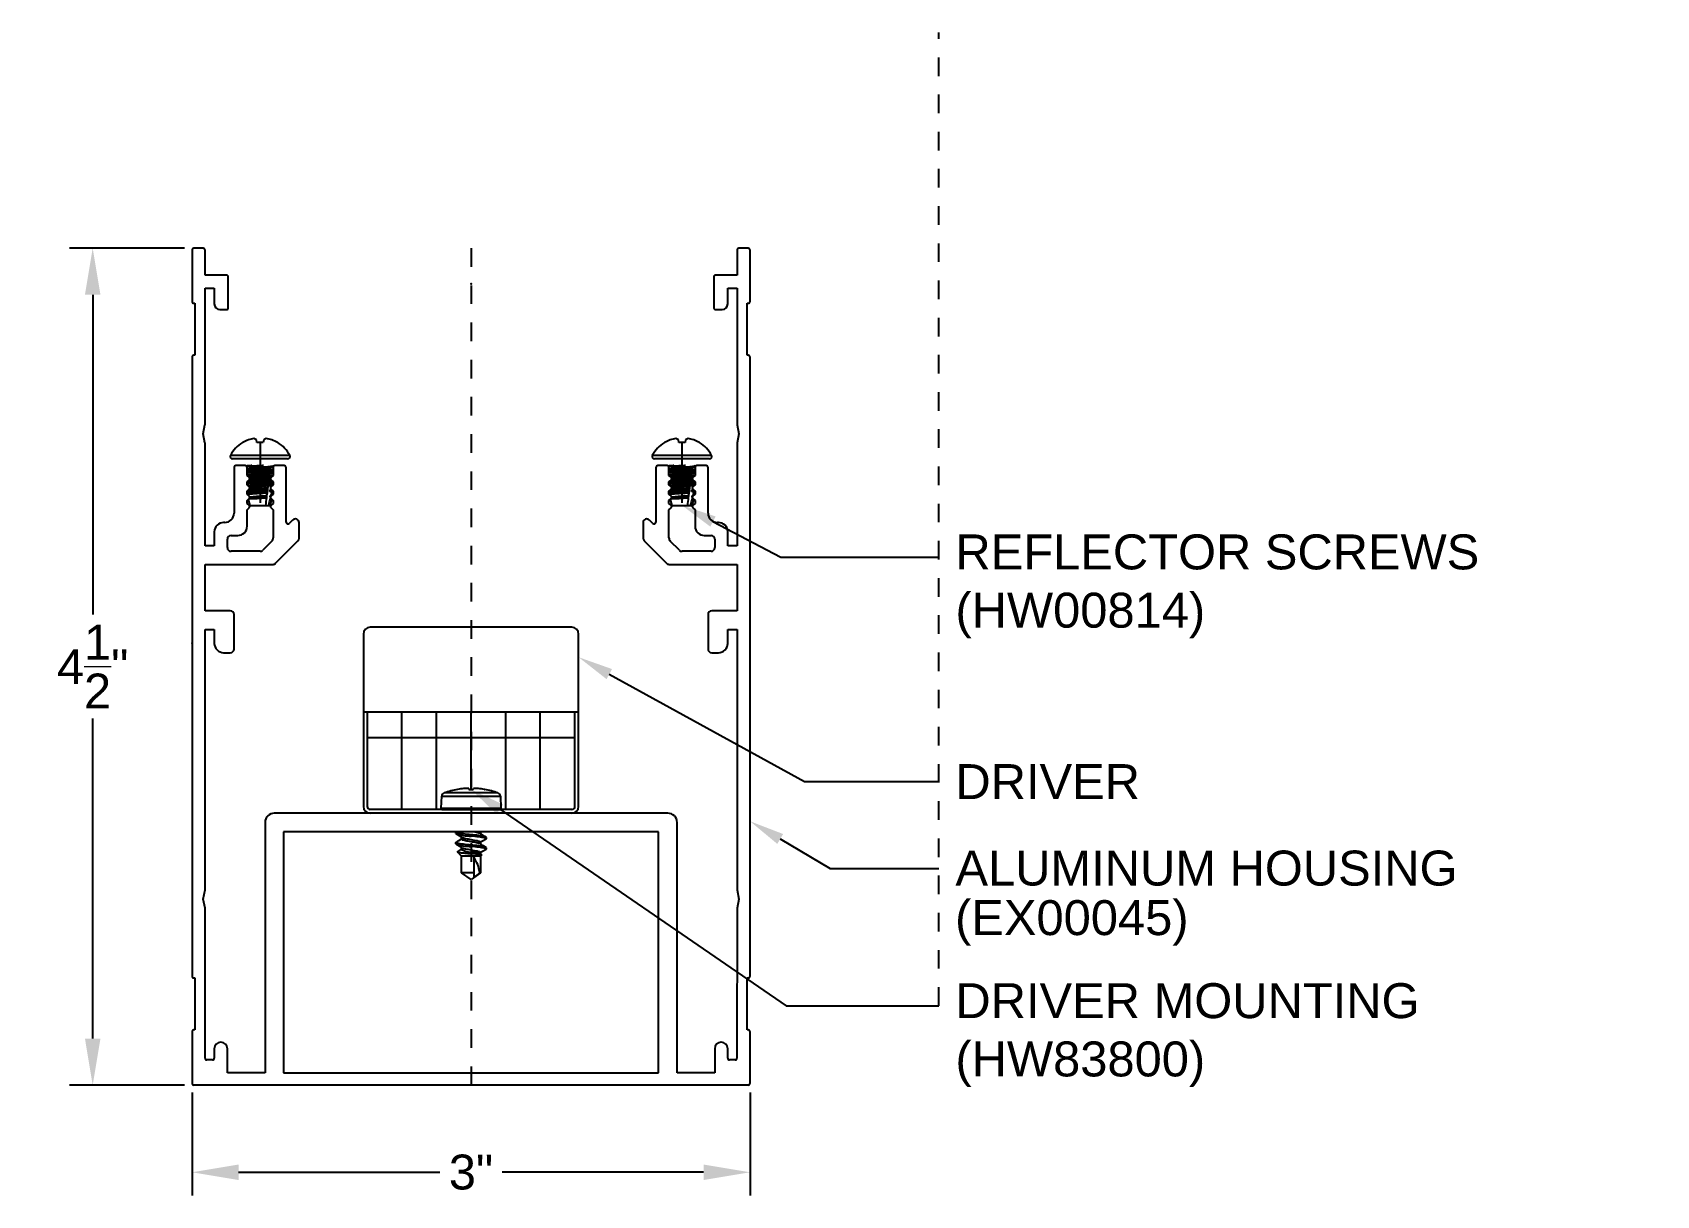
# Model space of a CAD drawing. Extents: x -2.36 to 6.37, y -0.59 to 5.66.
import ezdxf
from ezdxf import colors
from ezdxf.entities.mleader import LeaderData, LeaderLine
from ezdxf.math import Vec2, Vec3

# ---------------------------------------------------------------- set-up
doc = ezdxf.new("R2010")
doc.units = 0
doc.header["$LTSCALE"] = 0.5
doc.header["$MEASUREMENT"] = 0
doc.linetypes.add('PHANTOM', pattern=[0.5, 0.25, -0.05, 0.05, -0.05, 0.05, -0.05])
doc.layers.get('0').update_dxf_attribs({"color": 255, "linetype": 'CONTINUOUS'})
doc.layers.get('Defpoints').update_dxf_attribs({"linetype": 'CONTINUOUS'})
doc.layers.add('Construction', color=60, linetype='PHANTOM', plot=False)
doc.layers.add('CUST DWG', color=60, linetype='CONTINUOUS', lineweight=20)
for name, color, linetype in [('Driver', 210, 'CONTINUOUS'), ('FAB DWG', 221, 'CONTINUOUS'), ('Hardware', 242, 'CONTINUOUS'), ('Housing', 150, 'CONTINUOUS')]:
    doc.layers.add(name, color=color, linetype=linetype)
doc.styles.get("Standard").update_dxf_attribs({"font": 'arial.ttf'})
doc.dimstyles.get("Standard").update_dxf_attribs({"dimtxt": 0.18, "dimasz": 0.18, "dimexe": 0.18, "dimexo": 0.0625, "dimgap": 0.09, "dimtad": 0, "dimtih": 1, "dimtoh": 1, "dimdec": 4, "dimzin": 0, "dimdsep": 46, "dimtxsty": 'Standard', "dimcen": 0.09, "dimadec": 0, "dimazin": 0, "dimtfac": 1, "dimtdec": 4, "dimtofl": 0, "dimtmove": 0, "dimatfit": 3, "dimfxl": 1, "dimtolj": 1, "dimtzin": 0, "dimarcsym": 0})

msp = doc.modelspace()

# ---------------------------------------------------------------- texts
at = {"layer": 'FAB DWG', "transparency": 16777216, "insert": (2.60184, 0.99414), "char_height": 0.188, "width": 2.3076853, "attachment_point": 1}
msp.add_mtext('(EX00045)', dxfattribs=at)

# ---------------------------------------------------------------- blocks, each defined once
blk = doc.blocks.new('*D0')
at = {"layer": 'CUST DWG', "color": 0, "lineweight": -2, "transparency": 16777216}
for p, q in [((-1.5, -0.04), (-1.5, -0.5942)), ((1.5, -0.04), (1.5, -0.5942)), ((-1.25, -0.4692), (-0.1677, -0.4692)), ((1.25, -0.4692), (0.1677, -0.4692))]:
    blk.add_line(p, q, dxfattribs=at)
at = {"layer": 'CUST DWG', "color": 0, "transparency": 16777216}
for points in [[(-1.25, -0.4275), (-1.25, -0.5109), (-1.5, -0.4692)], [(1.25, -0.4275), (1.25, -0.5109), (1.5, -0.4692)]]:
    blk.add_solid(points, dxfattribs=at)
at = {"layer": 'Defpoints', "color": 0, "transparency": 16777216}
for p in [(-1.5, 0.01), (1.5, 0.01), (1.5, -0.4692)]:
    blk.add_point(p, dxfattribs=at)
at = {"layer": 'CUST DWG', "color": 0, "transparency": 16777216, "insert": (0, -0.4692), "char_height": 0.1875, "attachment_point": 5}
blk.add_mtext('\\A1;3"', dxfattribs=at)
blk = doc.blocks.new('*D1')
at = {"layer": 'CUST DWG', "color": 0, "lineweight": -2, "transparency": 16777216}
for p, q in [((-1.54, 4.5), (-2.1589, 4.5)), ((-2.0339, 4.25), (-2.0339, 2.5295)), ((-2.0339, 0.25), (-2.0339, 1.9705)), ((-1.54, 0), (-2.1589, 0))]:
    blk.add_line(p, q, dxfattribs=at)
at = {"layer": 'CUST DWG', "color": 0, "transparency": 16777216}
for points in [[(-2.0755, 4.25), (-1.9922, 4.25), (-2.0339, 4.5)], [(-2.0755, 0.25), (-1.9922, 0.25), (-2.0339, 0)]]:
    blk.add_solid(points, dxfattribs=at)
at = {"layer": 'Defpoints', "color": 0, "transparency": 16777216}
for p in [(-1.49, 4.5), (-2.0339, 0), (-1.49, 0)]:
    blk.add_point(p, dxfattribs=at)
at = {"layer": 'CUST DWG', "color": 0, "transparency": 16777216, "insert": (-2.0339, 2.25), "char_height": 0.1875, "attachment_point": 5}
blk.add_mtext('\\A1;4{\\H1x;\\S1/2;}"', dxfattribs=at)

# ---------------------------------------------------------------- dimensions: what is measured, and where the dimension line sits
at = {"layer": 'CUST DWG', "transparency": 16777216}
dim = msp.add_linear_dim(base=(-2.03386, 0), p1=(-1.49, 4.5), p2=(-1.49, 0), angle=90, dimstyle='Standard', override={"dimtxt": 0.1875, "dimasz": 0.25, "dimexe": 0.125, "dimexo": 0.05, "dimgap": 0.06, "dimlunit": 4, "dimadec": 3, "dimtdec": 3}, dxfattribs=at)
dim.commit()
dim.dimension.update_dxf_attribs({"geometry": '*D1', "text_midpoint": (-2.03386, 2.25)})
dim = msp.add_linear_dim(base=(1.5, -0.4692), p1=(-1.5, 0.01), p2=(1.5, 0.01), dimstyle='Standard', override={"dimtxt": 0.1875, "dimasz": 0.25, "dimexe": 0.125, "dimexo": 0.05, "dimgap": 0.06, "dimlunit": 4, "dimadec": 3, "dimtdec": 3}, dxfattribs=at)
dim.commit()
dim.dimension.update_dxf_attribs({"geometry": '*D0', "text_midpoint": (0, -0.4692)})

# ---------------------------------------------------------------- linework, layer by layer
at = {"ltscale": 0.5, "transparency": 16777216}
msp.add_point((0, 4.30924), dxfattribs=at)
at = {"layer": 'Construction', "ltscale": 0.5, "transparency": 16777216}
for p, q in [((2.51396, 0.42603), (2.51396, 5.66014)), ((0, 4.5), (0, 0))]:
    msp.add_line(p, q, dxfattribs=at)
at = {"layer": 'Construction', "transparency": 16777216}
for p, q in [((-1.134, 3.45512), (-1.134, 3.117)), ((1.134, 3.45512), (1.134, 3.117))]:
    msp.add_line(p, q, dxfattribs=at)
at = {"layer": 'Construction', "ltscale": 0.5, "transparency": 16777216}
msp.add_point((-1.5, 2.37524), dxfattribs=at)
at = {"layer": 'Driver', "transparency": 16777216}
for p, q in [((0.5415, 2.46168), (-0.5415, 2.46168)), ((-0.5785, 2.42468), (-0.5785, 1.49868)), ((0.5785, 1.49868), (0.5785, 2.42468)), ((0.5785, 2.00498), (-0.5785, 2.00498)), ((-0.5585, 2.00498), (-0.5585, 1.49868)), ((-0.3724, 1.48168), (-0.3724, 2.00498)), ((-0.1862, 1.48168), (-0.1862, 2.00498)), ((0, 1.58948), (0, 2.00498)), ((0.1862, 1.48168), (0.1862, 2.00498)), ((0.3724, 1.48168), (0.3724, 2.00498)), ((0.5585, 1.49868), (0.5585, 2.00498)), ((0.5585, 1.86698), (-0.5585, 1.86698)), ((0.5415, 1.48168), (-0.5415, 1.48168)), ((0.5415, 1.46168), (-0.5415, 1.46168))]:
    msp.add_line(p, q, dxfattribs=at)
for centre, radius, start, end in [((-0.5415, 2.42468), 0.037, 90, 180), ((0.5415, 2.42468), 0.037, 0, 90), ((-0.5415, 1.49868), 0.037, 180, 270), ((-0.5415, 1.49868), 0.017, 180, 270), ((0.5415, 1.49868), 0.037, 270, 0), ((0.5415, 1.49868), 0.017, 270, 0)]:
    msp.add_arc(centre, radius, start, end, dxfattribs=at)
at = {"layer": 'Hardware', "linetype": 'Continuous', "lineweight": 25, "transparency": 16777216}
for p, q in [((-1.22731, 3.45512), (-1.2288, 3.45512)), ((-1.15073, 3.45512), (-1.15328, 3.4696)), ((-1.11727, 3.45512), (-1.15073, 3.45512)), ((-1.11472, 3.4696), (-1.11727, 3.45512)), ((-1.0392, 3.45512), (-1.04069, 3.45512)), ((1.04069, 3.45512), (1.0392, 3.45512)), ((1.11727, 3.45512), (1.11472, 3.4696)), ((1.15073, 3.45512), (1.11727, 3.45512)), ((1.15328, 3.4696), (1.15073, 3.45512)), ((1.2288, 3.45512), (1.22731, 3.45512)), ((-0.97453, 3.38617), (-1.29347, 3.38617)), ((-0.98604, 3.367), (-1.28196, 3.367)), ((-1.06891, 3.32013), (-1.06891, 3.32758)), ((1.29347, 3.38617), (0.97453, 3.38617)), ((1.28196, 3.367), (0.98604, 3.367)), ((1.19909, 3.32013), (1.19909, 3.32758)), ((-1.19909, 3.31231), (-1.19909, 3.30486)), ((-1.19909, 3.28106), (-1.19909, 3.27361)), ((-1.19909, 3.24981), (-1.19909, 3.24946)), ((-1.19909, 3.24809), (-1.19909, 3.24236)), ((-1.08975, 3.242), (-1.09012, 3.23896)), ((-1.08975, 3.242), (-1.06496, 3.242)), ((-1.06891, 3.28888), (-1.06891, 3.29633)), ((-1.06891, 3.22638), (-1.06891, 3.23383)), ((1.06891, 3.31231), (1.06891, 3.30486)), ((1.06891, 3.28106), (1.06891, 3.27361)), ((1.06891, 3.24981), (1.06891, 3.24946)), ((1.06891, 3.24809), (1.06891, 3.24236)), ((1.17825, 3.242), (1.17788, 3.23896)), ((1.17825, 3.242), (1.20304, 3.242)), ((1.19909, 3.28888), (1.19909, 3.29633)), ((1.19909, 3.22638), (1.19909, 3.23383)), ((-1.19909, 3.18731), (-1.19909, 3.17986)), ((-1.19766, 3.14929), (-1.1885, 3.117)), ((-1.19181, 3.15434), (-1.15656, 3.15434)), ((-1.09899, 3.16671), (-1.09996, 3.15881)), ((-1.09676, 3.18494), (-1.09872, 3.16893)), ((-1.09511, 3.19834), (-1.09608, 3.19043)), ((-1.09346, 3.21176), (-1.09414, 3.20622)), ((-1.09122, 3.22998), (-1.0922, 3.22207)), ((-1.0795, 3.117), (-1.07034, 3.14929)), ((-1.07368, 3.17192), (-1.06977, 3.18713)), ((-1.06891, 3.19513), (-1.06891, 3.19809)), ((1.06891, 3.18731), (1.06891, 3.17986)), ((1.07034, 3.14929), (1.0795, 3.117)), ((1.07619, 3.15434), (1.11144, 3.15434)), ((1.16901, 3.16671), (1.16804, 3.15881)), ((1.17124, 3.18494), (1.16928, 3.16893)), ((1.17289, 3.19834), (1.17192, 3.19043)), ((1.17454, 3.21176), (1.17386, 3.20622)), ((1.17678, 3.22998), (1.1758, 3.22207)), ((1.1885, 3.117), (1.19766, 3.14929)), ((1.19432, 3.17192), (1.19823, 3.18713)), ((1.19909, 3.19513), (1.19909, 3.19809)), ((-1.1885, 3.117), (-1.1051, 3.117)), ((-1.1051, 3.117), (-1.0878, 3.117)), ((-1.0878, 3.117), (-1.0795, 3.117)), ((1.0795, 3.117), (1.1629, 3.117)), ((1.1629, 3.117), (1.1802, 3.117)), ((1.1802, 3.117), (1.1885, 3.117))]:
    msp.add_line(p, q, dxfattribs=at)
at = {"layer": 'Hardware', "linetype": 'Continuous', "transparency": 16777216}
for p, q in [((-0.07339, 1.58948), (-0.07235, 1.58948)), ((-0.01273, 1.5938), (-0.01228, 1.58948)), ((-0.01228, 1.58948), (0.01228, 1.58948)), ((0.01228, 1.58948), (0.01274, 1.5938)), ((0.07236, 1.58948), (0.0734, 1.58948)), ((-0.16099, 1.48926), (-0.15765, 1.55288)), ((-0.16099, 1.48926), (0.16099, 1.48926)), ((-0.15765, 1.55288), (0.15766, 1.55288)), ((0.14446, 1.57065), (-0.14445, 1.57065)), ((0.15766, 1.55288), (0.16099, 1.48926)), ((-0.153, 1.48084), (0.153, 1.48084)), ((-0.082, 1.3524), (-0.082, 1.3593)), ((-0.05065, 1.32184), (-0.05065, 1.33292)), ((0.05065, 1.36208), (0.05065, 1.351)), ((0.082, 1.33152), (0.082, 1.32462)), ((-0.082, 1.29684), (-0.082, 1.30374)), ((-0.05065, 1.23084), (-0.07308, 1.25328)), ((-0.05065, 1.26628), (-0.05065, 1.27736)), ((-0.05065, 1.14131), (-0.05065, 1.23084)), ((0.05065, 1.23084), (-0.05065, 1.23084)), ((0.015, 1.22523), (0.015, 1.14131)), ((0.04647, 1.24326), (0.0546, 1.23857)), ((0.05065, 1.30652), (0.05065, 1.29544)), ((0.05065, 1.25096), (0.05065, 1.24085)), ((0.05563, 1.23582), (0.05065, 1.23084)), ((0.05065, 1.23084), (0.05065, 1.14131)), ((0.082, 1.27596), (0.082, 1.26906)), ((0, 1.10584), (-0.05065, 1.14131)), ((0.015, 1.14131), (-0.05065, 1.14131)), ((0.05065, 1.14131), (0, 1.10584)), ((0.04639, 1.14131), (0.015, 1.1168)), ((0.015, 1.14131), (0.015, 1.1168)), ((0.05065, 1.14131), (0.04639, 1.14131))]:
    msp.add_line(p, q, dxfattribs=at)
at = {"layer": 'Hardware', "linetype": 'Continuous', "transparency": 16777216, "flags": 128}
for points in [[(0, 1.34541), (-0.01038, 1.34646), (-0.02086, 1.3476), (-0.03116, 1.34881), (-0.041, 1.35004), (-0.0501, 1.35128), (-0.05824, 1.35248), (-0.06525, 1.35362), (-0.07101, 1.35467), (-0.07563, 1.35572), (-0.0791, 1.35686), (-0.08126, 1.35807), (-0.082, 1.3593), (-0.08126, 1.36054), (-0.08035, 1.36105)], [(-0.04847, 1.33162), (-0.06246, 1.33999), (-0.08053, 1.35066)], [(0.04841, 1.29673), (0.0481, 1.29696), (0.04509, 1.29828), (0.04108, 1.29953), (0.03598, 1.30088), (0.02987, 1.30233), (0.02294, 1.30382), (0.01546, 1.30528), (0.00771, 1.30668), (0, 1.30795), (-0.0077, 1.30923), (-0.01545, 1.31062), (-0.02294, 1.31209), (-0.02986, 1.31357), (-0.03597, 1.31502), (-0.04108, 1.31638), (-0.04508, 1.31762), (-0.04809, 1.31894), (-0.05, 1.32036), (-0.05065, 1.32184)], [(-0.0484, 1.33163), (-0.04809, 1.3314), (-0.04508, 1.33008), (-0.04108, 1.32884), (-0.03597, 1.32748), (-0.02986, 1.32603), (-0.02294, 1.32455), (-0.01545, 1.32308), (-0.0077, 1.32169), (0, 1.32041), (0.00855, 1.31899), (0.0171, 1.31743), (0.02525, 1.3158), (0.03261, 1.31416), (0.03598, 1.31334), (0.04108, 1.31199), (0.04509, 1.31074), (0.0481, 1.30942), (0.05, 1.308), (0.05065, 1.30652)], [(0.08036, 1.32288), (0.08127, 1.32339), (0.082, 1.32462), (0.08127, 1.32586), (0.07911, 1.32706), (0.07564, 1.3282), (0.07102, 1.32925), (0.06526, 1.3303), (0.05825, 1.33144), (0.05011, 1.33265), (0.041, 1.33388), (0.03117, 1.33512), (0.02087, 1.33632), (0.01039, 1.33746), (0, 1.33851)], [(0.04841, 1.35229), (0.0481, 1.35252), (0.04509, 1.35384), (0.04108, 1.35509), (0.03598, 1.35644), (0.02987, 1.35789), (0.02294, 1.35938), (0.01546, 1.36084), (0.00771, 1.36224)], [(0.05229, 1.36168), (0.05065, 1.3607)], [(0.08054, 1.32288), (0.06247, 1.31221), (0.05065, 1.30514)], [(0, 1.28985), (-0.01038, 1.2909), (-0.02086, 1.29204), (-0.03116, 1.29325), (-0.041, 1.29448), (-0.0501, 1.29572), (-0.05824, 1.29692), (-0.06525, 1.29806), (-0.07101, 1.29911), (-0.07563, 1.30016), (-0.0791, 1.3013), (-0.08126, 1.30251), (-0.082, 1.30374), (-0.08126, 1.30498), (-0.08035, 1.30549)], [(-0.04847, 1.27606), (-0.06246, 1.28443), (-0.08053, 1.2951)], [(-0.07266, 1.25454), (-0.07321, 1.25413), (-0.07333, 1.25364), (-0.07291, 1.25314), (-0.07194, 1.25263), (-0.0705, 1.25214), (-0.06857, 1.25166), (-0.06611, 1.25117), (-0.06314, 1.2507), (-0.05983, 1.25025), (-0.05606, 1.2498), (-0.05176, 1.2493), (-0.04701, 1.24879), (-0.04244, 1.24831), (-0.03757, 1.24782), (-0.03236, 1.24732), (-0.02689, 1.24681), (-0.02155, 1.24632), (-0.01605, 1.24584), (-0.01036, 1.24535), (-0.00459, 1.24487), (0, 1.2445)], [(-0.0484, 1.27607), (-0.04809, 1.27584), (-0.04508, 1.27452), (-0.04108, 1.27328), (-0.03597, 1.27192), (-0.02986, 1.27047), (-0.02294, 1.26899), (-0.01545, 1.26752), (-0.0077, 1.26613), (0, 1.26485), (0.00855, 1.26343), (0.0171, 1.26187), (0.02525, 1.26024), (0.03261, 1.2586), (0.03598, 1.25778), (0.04108, 1.25643), (0.04509, 1.25518), (0.0481, 1.25386), (0.05, 1.25244), (0.05065, 1.25096)], [(0.08036, 1.26732), (0.08127, 1.26783), (0.082, 1.26906), (0.08127, 1.2703), (0.07911, 1.2715), (0.07564, 1.27264), (0.07102, 1.27369), (0.06526, 1.27474), (0.05825, 1.27588), (0.05011, 1.27709), (0.041, 1.27832), (0.03117, 1.27956), (0.02087, 1.28076), (0.01039, 1.2819), (0, 1.28295)], [(0, 1.2445), (0.00756, 1.24443), (0.01511, 1.24421), (0.02361, 1.24376), (0.03169, 1.24311), (0.03879, 1.2423), (0.04499, 1.24133), (0.04991, 1.24025), (0.05355, 1.23907), (0.05564, 1.23784), (0.05614, 1.23658), (0.05554, 1.23591)], [(0.08054, 1.26732), (0.06247, 1.25665), (0.05065, 1.24958)]]:
    msp.add_lwpolyline(points, dxfattribs=at)
at = {"layer": 'Hardware', "linetype": 'Continuous', "lineweight": 25, "transparency": 16777216}
for centre, radius, start, end in [((-1.134, 3.3014), 0.1806, 121.661297, 152.006226), ((-1.13444, 3.29915), 0.18152, 110.118692, 120.770955), ((-1.15094, 3.32557), 0.15118, 96.061049, 107.69179), ((-1.17791, 3.43425), 0.04309, 55.132034, 75.192413), ((-1.09009, 3.43425), 0.04309, 104.807587, 124.867966), ((-1.11706, 3.32557), 0.15118, 72.30821, 83.938951), ((-1.13356, 3.29915), 0.18152, 59.229045, 69.881308), ((-1.134, 3.3014), 0.1806, 27.993774, 58.338703), ((1.134, 3.3014), 0.1806, 121.661297, 152.006226), ((1.13356, 3.29915), 0.18152, 110.118692, 120.770955), ((1.11706, 3.32557), 0.15118, 96.061049, 107.69179), ((1.09009, 3.43425), 0.04309, 55.132034, 75.192413), ((1.17791, 3.43425), 0.04309, 104.807587, 124.867966), ((1.15094, 3.32557), 0.15118, 72.30821, 83.938951), ((1.13444, 3.29915), 0.18152, 59.229045, 69.881308), ((1.134, 3.3014), 0.1806, 27.993774, 58.338703), ((-1.28196, 3.38004), 0.01304, 152.006226, 270), ((-0.98604, 3.38004), 0.01304, 270, 27.993774), ((0.98604, 3.38004), 0.01304, 152.006226, 270), ((1.28196, 3.38004), 0.01304, 270, 27.993774)]:
    msp.add_arc(centre, radius, start, end, dxfattribs=at)
at = {"layer": 'Hardware', "linetype": 'Continuous', "transparency": 16777216}
for centre, radius, start, end in [((0, 1.16905), 0.42679, 99.901737, 109.782866), ((-0.00001, 1.16781), 0.42783, 95.329383, 99.735391), ((-0.01042, 1.23115), 0.36383, 91.6233, 94.623139), ((-0.02529, 1.52831), 0.06669, 79.139303, 86.071055), ((0.0253, 1.52831), 0.06669, 93.928945, 100.860697), ((0.01043, 1.23115), 0.36383, 85.376861, 88.3767), ((0.00001, 1.16781), 0.42783, 80.264609, 84.670617), ((0, 1.16905), 0.42679, 70.217134, 80.098263), ((-0.153, 1.48884), 0.008, 177, 270), ((-0.13768, 1.55183), 0.02, 109.782866, 177), ((0.13769, 1.55183), 0.02, 3, 70.217134), ((0.153, 1.48884), 0.008, 270, 3), ((0.00358, 1.60861), 0.27012, 251.53037, 269.241456), ((-1.78617, 4.26885), 3.37113, 300.394897, 300.415977), ((-1.78617, 4.21329), 3.37113, 300.394897, 300.985447), ((-0.00357, 1.07531), 0.27012, 71.53037, 89.241456), ((1.83753, 4.32797), 3.47207, 238.984495, 239.599703), ((0.00358, 1.55305), 0.27012, 251.53037, 269.241456), ((-1.45987, 3.61063), 2.73412, 300.488593, 301.025664), ((0.004, 1.36625), 0.11392, 241.337628, 267.991321), ((-0.00357, 1.01975), 0.27012, 71.53037, 89.241456), ((0.00268, 1.14363), 0.10879, 66.271917, 91.409222), ((-0.14061, 1.11921), 0.1883, 6.739686, 34.268098), ((1.83753, 4.27241), 3.47207, 238.984495, 239.599703)]:
    msp.add_arc(centre, radius, start, end, dxfattribs=at)
at = {"layer": 'Hardware', "linetype": 'Continuous', "lineweight": 25, "transparency": 16777216}
for centre, major_axis, start_param, end_param in [((-1.134, 2.8816), (0, 0.53008), 5.412021, 5.4312085), ((-1.134, 2.8816), (0, 0.66784), 5.2808849, 5.2824068), ((1.134, 2.8816), (0, 0.53008), 5.412021, 5.4312085), ((1.134, 2.8816), (0, 0.66784), 5.2808849, 5.2824068), ((-1.134, 2.8816), (0, 0.53008), 5.338078, 5.3561794), ((-1.134, 2.8816), (0, 0.53008), 5.2678862, 5.285097), ((1.134, 2.8816), (0, 0.53008), 5.338078, 5.3561794), ((1.134, 2.8816), (0, 0.53008), 5.2678862, 5.285097)]:
    msp.add_ellipse(centre, major_axis=major_axis, ratio=0.1227846, start_param=start_param, end_param=end_param, dxfattribs=at)
for points in [[(-1.20786, 3.331), (-1.20844, 3.33066), (-1.20902, 3.33032), (-1.20961, 3.32998)], [(-1.06952, 3.32723), (-1.06736, 3.32849), (-1.0652, 3.32975), (-1.06304, 3.331)], [(-1.064, 3.31762), (-1.06564, 3.31857), (-1.06728, 3.31953), (-1.06891, 3.32048)], [(1.06014, 3.331), (1.05956, 3.33066), (1.05898, 3.33032), (1.05839, 3.32998)], [(1.19848, 3.32723), (1.20064, 3.32849), (1.2028, 3.32975), (1.20496, 3.331)], [(1.204, 3.31762), (1.20236, 3.31857), (1.20072, 3.31953), (1.19909, 3.32048)], [(-1.204, 3.31482), (-1.20236, 3.31387), (-1.20072, 3.31291), (-1.19909, 3.31196)], [(-1.19848, 3.30521), (-1.20032, 3.30414), (-1.20216, 3.30307), (-1.204, 3.302)], [(-1.204, 3.28357), (-1.20236, 3.28262), (-1.20072, 3.28166), (-1.19909, 3.28071)], [(-1.19848, 3.24271), (-1.20032, 3.24164), (-1.20216, 3.24057), (-1.204, 3.2395)], [(-1.19848, 3.27396), (-1.19863, 3.27387), (-1.19877, 3.27379), (-1.19892, 3.2737)], [(-1.06952, 3.29598), (-1.06768, 3.29705), (-1.06584, 3.29812), (-1.064, 3.29919)], [(-1.06952, 3.23348), (-1.06768, 3.23455), (-1.06584, 3.23562), (-1.064, 3.23669)], [(-1.064, 3.28637), (-1.06564, 3.28732), (-1.06728, 3.28828), (-1.06891, 3.28923)], [(-1.064, 3.24124), (-1.06429, 3.24121), (-1.06459, 3.24118), (-1.0649, 3.24114)], [(1.064, 3.31482), (1.06564, 3.31387), (1.06728, 3.31291), (1.06891, 3.31196)], [(1.06952, 3.30521), (1.06768, 3.30414), (1.06584, 3.30307), (1.064, 3.302)], [(1.064, 3.28357), (1.06564, 3.28262), (1.06728, 3.28166), (1.06891, 3.28071)], [(1.06952, 3.24271), (1.06768, 3.24164), (1.06584, 3.24057), (1.064, 3.2395)], [(1.06952, 3.27396), (1.06937, 3.27387), (1.06923, 3.27379), (1.06908, 3.2737)], [(1.19848, 3.29598), (1.20032, 3.29705), (1.20216, 3.29812), (1.204, 3.29919)], [(1.19848, 3.23348), (1.20032, 3.23455), (1.20216, 3.23562), (1.204, 3.23669)], [(1.204, 3.28637), (1.20236, 3.28732), (1.20072, 3.28828), (1.19909, 3.28923)], [(1.204, 3.24124), (1.20371, 3.24121), (1.20341, 3.24118), (1.2031, 3.24114)], [(-1.204, 3.18982), (-1.20236, 3.18887), (-1.20072, 3.18791), (-1.19909, 3.18696)], [(-1.134, 3.15606), (-1.14141, 3.15555), (-1.14917, 3.15496), (-1.15656, 3.15434)], [(-1.15656, 3.15434), (-1.14931, 3.15487), (-1.14179, 3.15536), (-1.134, 3.15582)], [(-1.09414, 3.20622), (-1.10626, 3.20514), (-1.12006, 3.20406), (-1.134, 3.20311)], [(-1.10005, 3.15813), (-1.10173, 3.14442), (-1.10341, 3.13071), (-1.1051, 3.117)], [(-1.09996, 3.15881), (-1.09999, 3.15858), (-1.10002, 3.15835), (-1.10005, 3.15813)], [(-1.09872, 3.16893), (-1.09881, 3.16818), (-1.0989, 3.16744), (-1.09899, 3.16671)], [(-1.0878, 3.117), (-1.08441, 3.13016), (-1.08102, 3.14332), (-1.07764, 3.15648)], [(-1.07455, 3.21912), (-1.07775, 3.22045), (-1.08096, 3.22173), (-1.0842, 3.22294)], [(-1.08194, 3.19977), (-1.07968, 3.20096), (-1.07743, 3.20215), (-1.07518, 3.20335)], [(-1.0793, 3.16886), (-1.07742, 3.16987), (-1.07555, 3.17089), (-1.07368, 3.17192)], [(-1.07063, 3.1724), (-1.07159, 3.17224), (-1.07263, 3.17208), (-1.07368, 3.17192)], [(-1.06688, 3.22555), (-1.06756, 3.22594), (-1.06824, 3.22634), (-1.06891, 3.22673)], [(1.064, 3.18982), (1.06564, 3.18887), (1.06728, 3.18791), (1.06891, 3.18696)], [(1.134, 3.15606), (1.12659, 3.15555), (1.11883, 3.15496), (1.11144, 3.15434)], [(1.11144, 3.15434), (1.11869, 3.15487), (1.12621, 3.15536), (1.134, 3.15582)], [(1.17386, 3.20622), (1.16174, 3.20514), (1.14794, 3.20406), (1.134, 3.20311)], [(1.16795, 3.15813), (1.16627, 3.14442), (1.16459, 3.13071), (1.1629, 3.117)], [(1.16804, 3.15881), (1.16801, 3.15858), (1.16798, 3.15835), (1.16795, 3.15813)], [(1.16928, 3.16893), (1.16919, 3.16818), (1.1691, 3.16744), (1.16901, 3.16671)], [(1.1802, 3.117), (1.18359, 3.13016), (1.18698, 3.14332), (1.19036, 3.15648)], [(1.19345, 3.21912), (1.19025, 3.22045), (1.18704, 3.22173), (1.1838, 3.22294)], [(1.18606, 3.19977), (1.18832, 3.20096), (1.19057, 3.20215), (1.19282, 3.20335)], [(1.1887, 3.16886), (1.19058, 3.16987), (1.19245, 3.17089), (1.19432, 3.17192)], [(1.19737, 3.1724), (1.19641, 3.17224), (1.19537, 3.17208), (1.19432, 3.17192)], [(1.20112, 3.22555), (1.20044, 3.22594), (1.19976, 3.22634), (1.19909, 3.22673)]]:
    msp.add_open_spline(points, degree=3, dxfattribs=at)
for points, knots in [([(-1.1776, 3.331), (-1.17984, 3.33083), (-1.18499, 3.33044), (-1.19237, 3.32982), (-1.19938, 3.32918), (-1.20413, 3.3287), (-1.20651, 3.32842), (-1.2072, 3.32833)], [0.68920372, 0.68920372, 0.68920372, 0.68920372, 0.71898031, 0.75977568, 0.79985571, 0.83890877, 0.85612735, 0.85612735, 0.85612735, 0.85612735]), ([(-1.1151, 3.331), (-1.11791, 3.33082), (-1.12417, 3.33044), (-1.134, 3.32989), (-1.1445, 3.3293), (-1.15498, 3.32866), (-1.16528, 3.32798), (-1.17512, 3.32729), (-1.18423, 3.32659), (-1.19237, 3.32592), (-1.19925, 3.32529), (-1.20306, 3.3249), (-1.20472, 3.32472)], [0.41173683, 0.41173683, 0.41173683, 0.41173683, 0.44422062, 0.48327369, 0.52232675, 0.56240678, 0.60320215, 0.64436491, 0.68552768, 0.72632305, 0.76640308, 0.80323266, 0.80323266, 0.80323266, 0.80323266]), ([(-1.06952, 3.32723), (-1.07001, 3.32701), (-1.07098, 3.32656), (-1.07379, 3.32592), (-1.07748, 3.32533), (-1.08211, 3.32474), (-1.08767, 3.3241), (-1.09413, 3.32342), (-1.10136, 3.32273), (-1.10917, 3.32204), (-1.11734, 3.32136), (-1.12566, 3.32072), (-1.134, 3.32013), (-1.14234, 3.31954), (-1.15066, 3.31889), (-1.15883, 3.31822), (-1.16664, 3.31752), (-1.17387, 3.31683), (-1.18033, 3.31615), (-1.18589, 3.31551), (-1.19052, 3.31492), (-1.19423, 3.31433), (-1.19697, 3.31368), (-1.19875, 3.31301), (-1.19897, 3.31255), (-1.19909, 3.31231)], [0, 0, 0, 0, 0.0435073, 0.0868445, 0.1290667, 0.1712889, 0.2146261, 0.2587402, 0.3032533, 0.3477665, 0.3918806, 0.4352178, 0.47744, 0.5196622, 0.5629994, 0.6071135, 0.6516267, 0.6961399, 0.7402539, 0.7835911, 0.8258133, 0.8680356, 0.9113727, 0.9554868, 1, 1, 1, 1]), ([(-1.06891, 3.32013), (-1.06891, 3.31943), (-1.07073, 3.31873), (-1.07559, 3.3178), (-1.07751, 3.31753), (-1.08208, 3.31694), (-1.08475, 3.31662), (-1.0938, 3.31563), (-1.10124, 3.31491), (-1.1173, 3.31353), (-1.12586, 3.31288), (-1.134, 3.31231)], [0, 0, 0, 0, 0.25, 0.25, 0.375, 0.375, 0.5, 0.5, 0.75, 0.75, 1, 1, 1, 1]), ([(1.0904, 3.331), (1.08816, 3.33083), (1.08301, 3.33044), (1.07563, 3.32982), (1.06862, 3.32918), (1.06387, 3.3287), (1.06149, 3.32842), (1.0608, 3.32833)], [0.68920372, 0.68920372, 0.68920372, 0.68920372, 0.71898031, 0.75977568, 0.79985571, 0.83890877, 0.85612735, 0.85612735, 0.85612735, 0.85612735]), ([(1.1529, 3.331), (1.15009, 3.33082), (1.14383, 3.33044), (1.134, 3.32989), (1.1235, 3.3293), (1.11302, 3.32866), (1.10272, 3.32798), (1.09288, 3.32729), (1.08377, 3.32659), (1.07563, 3.32592), (1.06875, 3.32529), (1.06494, 3.3249), (1.06328, 3.32472)], [0.41173683, 0.41173683, 0.41173683, 0.41173683, 0.44422062, 0.48327369, 0.52232675, 0.56240678, 0.60320215, 0.64436491, 0.68552768, 0.72632305, 0.76640308, 0.80323266, 0.80323266, 0.80323266, 0.80323266]), ([(1.19848, 3.32723), (1.19799, 3.32701), (1.19702, 3.32656), (1.19421, 3.32592), (1.19052, 3.32533), (1.18589, 3.32474), (1.18033, 3.3241), (1.17387, 3.32342), (1.16664, 3.32273), (1.15883, 3.32204), (1.15066, 3.32136), (1.14234, 3.32072), (1.134, 3.32013), (1.12566, 3.31954), (1.11734, 3.31889), (1.10917, 3.31822), (1.10136, 3.31752), (1.09413, 3.31683), (1.08767, 3.31615), (1.08211, 3.31551), (1.07748, 3.31492), (1.07377, 3.31433), (1.07103, 3.31368), (1.06925, 3.31301), (1.06903, 3.31255), (1.06891, 3.31231)], [0, 0, 0, 0, 0.0435073, 0.0868445, 0.1290667, 0.1712889, 0.2146261, 0.2587402, 0.3032533, 0.3477665, 0.3918806, 0.4352178, 0.47744, 0.5196622, 0.5629994, 0.6071135, 0.6516267, 0.6961399, 0.7402539, 0.7835911, 0.8258133, 0.8680356, 0.9113727, 0.9554868, 1, 1, 1, 1]), ([(1.19909, 3.32013), (1.19909, 3.31943), (1.19727, 3.31873), (1.19241, 3.3178), (1.19049, 3.31753), (1.18592, 3.31694), (1.18325, 3.31662), (1.1742, 3.31563), (1.16676, 3.31491), (1.1507, 3.31353), (1.14214, 3.31288), (1.134, 3.31231)], [0, 0, 0, 0, 0.25, 0.25, 0.375, 0.375, 0.5, 0.5, 0.75, 0.75, 1, 1, 1, 1]), ([(-1.134, 3.30255), (-1.14425, 3.30198), (-1.15505, 3.30133), (-1.17528, 3.29995), (-1.18465, 3.29923), (-1.19604, 3.29824), (-1.19941, 3.29792), (-1.20288, 3.29757), (-1.20345, 3.29751), (-1.204, 3.29745)], [0, 0, 0, 0, 0.25, 0.25, 0.5, 0.5, 0.625, 0.625, 0.65052241, 0.65052241, 0.65052241, 0.65052241]), ([(-1.134, 3.29864), (-1.13747, 3.29845), (-1.1445, 3.29805), (-1.15498, 3.29741), (-1.16528, 3.29673), (-1.17512, 3.29604), (-1.18423, 3.29534), (-1.19237, 3.29467), (-1.19894, 3.29406), (-1.20254, 3.2937), (-1.204, 3.29354)], [0, 0, 0, 0, 0.07557785, 0.15314314, 0.23209281, 0.31175348, 0.39141415, 0.47036383, 0.54792911, 0.60908281, 0.60908281, 0.60908281, 0.60908281]), ([(-1.134, 3.24005), (-1.14425, 3.23948), (-1.15505, 3.23883), (-1.17528, 3.23745), (-1.18465, 3.23673), (-1.19604, 3.23574), (-1.19941, 3.23542), (-1.20288, 3.23507), (-1.20345, 3.23501), (-1.204, 3.23495)], [0, 0, 0, 0, 0.25, 0.25, 0.5, 0.5, 0.625, 0.625, 0.65052241, 0.65052241, 0.65052241, 0.65052241]), ([(-1.134, 3.23614), (-1.13747, 3.23595), (-1.1445, 3.23555), (-1.15498, 3.23491), (-1.16528, 3.23423), (-1.17512, 3.23354), (-1.18423, 3.23284), (-1.19237, 3.23217), (-1.19894, 3.23156), (-1.20254, 3.2312), (-1.204, 3.23104)], [0, 0, 0, 0, 0.07557785, 0.15314314, 0.23209281, 0.31175348, 0.39141415, 0.47036383, 0.54792911, 0.60908281, 0.60908281, 0.60908281, 0.60908281]), ([(-1.134, 3.28888), (-1.14214, 3.28831), (-1.1507, 3.28765), (-1.16676, 3.28628), (-1.1742, 3.28556), (-1.18325, 3.28457), (-1.18592, 3.28425), (-1.19049, 3.28366), (-1.19241, 3.28338), (-1.19727, 3.28246), (-1.19909, 3.28176), (-1.19909, 3.28106)], [0, 0, 0, 0, 0.25, 0.25, 0.5, 0.5, 0.625, 0.625, 0.75, 0.75, 1, 1, 1, 1]), ([(-1.134, 3.31231), (-1.13675, 3.31212), (-1.14234, 3.31172), (-1.15066, 3.31108), (-1.15883, 3.3104), (-1.16664, 3.30971), (-1.17387, 3.30901), (-1.18033, 3.30834), (-1.18589, 3.3077), (-1.19052, 3.30711), (-1.19421, 3.30651), (-1.19702, 3.30587), (-1.19799, 3.30543), (-1.19848, 3.3052)], [0, 0, 0, 0, 0.0884346, 0.1792045, 0.2716016, 0.3648347, 0.4580677, 0.5504648, 0.6412347, 0.7296693, 0.8181039, 0.9088738, 1, 1, 1, 1]), ([(-1.134, 3.28106), (-1.13675, 3.28087), (-1.14234, 3.28047), (-1.15066, 3.27983), (-1.15883, 3.27915), (-1.16664, 3.27846), (-1.17387, 3.27776), (-1.18033, 3.27709), (-1.18589, 3.27645), (-1.19052, 3.27586), (-1.19421, 3.27526), (-1.19702, 3.27462), (-1.19799, 3.27418), (-1.19848, 3.27395)], [0, 0, 0, 0, 0.0884346, 0.1792045, 0.2716016, 0.3648347, 0.4580677, 0.5504648, 0.6412347, 0.7296693, 0.8181039, 0.9088738, 1, 1, 1, 1]), ([(-1.134, 3.24981), (-1.13675, 3.24962), (-1.14234, 3.24922), (-1.15066, 3.24858), (-1.15883, 3.2479), (-1.16664, 3.24721), (-1.17387, 3.24651), (-1.18033, 3.24584), (-1.18589, 3.2452), (-1.19052, 3.24461), (-1.19421, 3.24401), (-1.19702, 3.24337), (-1.19799, 3.24293), (-1.19848, 3.2427)], [0, 0, 0, 0, 0.0884346, 0.1792045, 0.2716016, 0.3648347, 0.4580677, 0.5504648, 0.6412347, 0.7296693, 0.8181039, 0.9088738, 1, 1, 1, 1]), ([(-1.134, 3.25763), (-1.14214, 3.25706), (-1.1507, 3.2564), (-1.16676, 3.25503), (-1.1742, 3.25431), (-1.18325, 3.25332), (-1.18592, 3.253), (-1.19049, 3.25241), (-1.19241, 3.25213), (-1.19431, 3.25177), (-1.19457, 3.25172), (-1.19483, 3.25167)], [0, 0, 0, 0, 0.25, 0.25, 0.5, 0.5, 0.625, 0.625, 0.75, 0.75, 0.77128762, 0.77128762, 0.77128762, 0.77128762]), ([(-1.134, 3.2713), (-1.14425, 3.27073), (-1.15505, 3.27008), (-1.175, 3.26872), (-1.18414, 3.26802), (-1.19162, 3.26738)], [0, 0, 0, 0, 0.25, 0.25, 0.49316373, 0.49316373, 0.49316373, 0.49316373]), ([(-1.134, 3.26739), (-1.13747, 3.2672), (-1.1445, 3.2668), (-1.15498, 3.26616), (-1.16528, 3.26548), (-1.17512, 3.26479), (-1.18323, 3.26417), (-1.18788, 3.26379), (-1.18966, 3.26364)], [0, 0, 0, 0, 0.07557785, 0.15314314, 0.23209281, 0.31175348, 0.39141415, 0.44424749, 0.44424749, 0.44424749, 0.44424749]), ([(-1.064, 3.30764), (-1.06546, 3.30749), (-1.06906, 3.30713), (-1.07563, 3.30652), (-1.08377, 3.30585), (-1.09288, 3.30515), (-1.10272, 3.30446), (-1.11302, 3.30378), (-1.1235, 3.30314), (-1.13053, 3.30274), (-1.134, 3.30255)], [0.39091698, 0.39091698, 0.39091698, 0.39091698, 0.45207089, 0.52963617, 0.60858585, 0.68824652, 0.76790719, 0.84685686, 0.92442215, 1, 1, 1, 1]), ([(-1.064, 3.30374), (-1.06455, 3.30368), (-1.06512, 3.30362), (-1.06859, 3.30326), (-1.07196, 3.30295), (-1.08335, 3.30196), (-1.09272, 3.30124), (-1.11295, 3.29986), (-1.12375, 3.29921), (-1.134, 3.29864)], [0.34947736, 0.34947736, 0.34947736, 0.34947736, 0.375, 0.375, 0.5, 0.5, 0.75, 0.75, 1, 1, 1, 1]), ([(-1.06952, 3.29598), (-1.07001, 3.29576), (-1.07098, 3.29531), (-1.07379, 3.29467), (-1.07748, 3.29408), (-1.08211, 3.29349), (-1.08767, 3.29285), (-1.09413, 3.29217), (-1.10136, 3.29148), (-1.10917, 3.29079), (-1.11734, 3.29011), (-1.12566, 3.28947), (-1.13125, 3.28907), (-1.134, 3.28888)], [0, 0, 0, 0, 0.0911262, 0.1818961, 0.2703307, 0.3587653, 0.4495352, 0.5419323, 0.6351653, 0.7283984, 0.8207955, 0.9115654, 1, 1, 1, 1]), ([(-1.06891, 3.28888), (-1.06891, 3.28818), (-1.07073, 3.28748), (-1.07559, 3.28655), (-1.07751, 3.28628), (-1.08208, 3.28569), (-1.08475, 3.28537), (-1.0938, 3.28438), (-1.10124, 3.28366), (-1.1173, 3.28228), (-1.12586, 3.28163), (-1.134, 3.28106)], [0, 0, 0, 0, 0.25, 0.25, 0.375, 0.375, 0.5, 0.5, 0.75, 0.75, 1, 1, 1, 1]), ([(-1.06614, 3.27617), (-1.06698, 3.27609), (-1.06993, 3.2758), (-1.07563, 3.27527), (-1.08377, 3.2746), (-1.09288, 3.2739), (-1.10272, 3.27321), (-1.11302, 3.27253), (-1.1235, 3.27189), (-1.13053, 3.27149), (-1.134, 3.2713)], [0.41967622, 0.41967622, 0.41967622, 0.41967622, 0.45207089, 0.52963617, 0.60858585, 0.68824652, 0.76790719, 0.84685686, 0.92442215, 1, 1, 1, 1]), ([(-1.0714, 3.27176), (-1.07278, 3.27163), (-1.07423, 3.2715), (-1.08335, 3.27071), (-1.09272, 3.26999), (-1.11295, 3.26861), (-1.12375, 3.26796), (-1.134, 3.26739)], [0.44997547, 0.44997547, 0.44997547, 0.44997547, 0.5, 0.5, 0.75, 0.75, 1, 1, 1, 1]), ([(-1.07855, 3.26271), (-1.07968, 3.26255), (-1.0825, 3.2622), (-1.08767, 3.2616), (-1.09413, 3.26092), (-1.10136, 3.26023), (-1.10917, 3.25954), (-1.11734, 3.25886), (-1.12566, 3.25822), (-1.13125, 3.25782), (-1.134, 3.25763)], [0.28950254, 0.28950254, 0.28950254, 0.28950254, 0.35876529, 0.44953515, 0.54193228, 0.63516534, 0.72839839, 0.82079552, 0.91156538, 1, 1, 1, 1]), ([(-1.07683, 3.25514), (-1.07774, 3.255), (-1.07873, 3.25487), (-1.08208, 3.25444), (-1.08475, 3.25412), (-1.0938, 3.25313), (-1.10124, 3.25241), (-1.1173, 3.25103), (-1.12586, 3.25038), (-1.134, 3.24981)], [0.31669515, 0.31669515, 0.31669515, 0.31669515, 0.375, 0.375, 0.5, 0.5, 0.75, 0.75, 1, 1, 1, 1]), ([(-1.06524, 3.24501), (-1.06635, 3.2449), (-1.06957, 3.24458), (-1.07563, 3.24402), (-1.08377, 3.24335), (-1.09288, 3.24265), (-1.10272, 3.24196), (-1.11302, 3.24128), (-1.1235, 3.24064), (-1.13053, 3.24024), (-1.134, 3.24005)], [0.40785054, 0.40785054, 0.40785054, 0.40785054, 0.45207089, 0.52963617, 0.60858585, 0.68824652, 0.76790719, 0.84685686, 0.92442215, 1, 1, 1, 1]), ([(-1.09012, 3.23896), (-1.09678, 3.23846), (-1.10407, 3.23795), (-1.11901, 3.237), (-1.12664, 3.23655), (-1.134, 3.23614)], [0, 0, 0, 0, 0.5, 0.5, 1, 1, 1, 1]), ([(-1.09012, 3.23896), (-1.09022, 3.23818), (-1.09031, 3.23741), (-1.09041, 3.23665), (-1.09055, 3.23548), (-1.09069, 3.23434), (-1.09083, 3.23322), (-1.09096, 3.23211), (-1.0911, 3.23103), (-1.09122, 3.22998)], [0, 0, 0, 0, 0.00013866428, 0.00013866428, 0.00013866428, 0.00035061244, 0.00035061244, 0.00035061244, 0.00056267532, 0.00056267532, 0.00056267532, 0.00056267532]), ([(-1.08502, 3.23066), (-1.08164, 3.23236), (-1.07828, 3.23409), (-1.07493, 3.23584), (-1.07325, 3.23672), (-1.07158, 3.2376), (-1.06991, 3.23848), (-1.06823, 3.23937), (-1.06657, 3.24025), (-1.0649, 3.24114)], [0, 0, 0, 0, 0.00028858623, 0.00028858623, 0.00028858623, 0.00043289767, 0.00043289767, 0.00043289767, 0.00057721246, 0.00057721246, 0.00057721246, 0.00057721246]), ([(-1.06957, 3.23348), (-1.06958, 3.23346), (-1.06982, 3.23319), (-1.07156, 3.23268), (-1.07479, 3.23198), (-1.07925, 3.23135), (-1.08308, 3.23089), (-1.08502, 3.23066)], [0, 0, 0, 0, 0.0205269, 0.27140579, 0.51692332, 0.75610368, 1, 1, 1, 1]), ([(1.134, 3.30255), (1.12375, 3.30198), (1.11295, 3.30133), (1.09272, 3.29995), (1.08335, 3.29923), (1.07196, 3.29824), (1.06859, 3.29792), (1.06512, 3.29757), (1.06455, 3.29751), (1.064, 3.29745)], [0, 0, 0, 0, 0.25, 0.25, 0.5, 0.5, 0.625, 0.625, 0.65052241, 0.65052241, 0.65052241, 0.65052241]), ([(1.134, 3.29864), (1.13053, 3.29845), (1.1235, 3.29805), (1.11302, 3.29741), (1.10272, 3.29673), (1.09288, 3.29604), (1.08377, 3.29534), (1.07563, 3.29467), (1.06906, 3.29406), (1.06546, 3.2937), (1.064, 3.29354)], [0, 0, 0, 0, 0.07557785, 0.15314314, 0.23209281, 0.31175348, 0.39141415, 0.47036383, 0.54792911, 0.60908281, 0.60908281, 0.60908281, 0.60908281]), ([(1.134, 3.24005), (1.12375, 3.23948), (1.11295, 3.23883), (1.09272, 3.23745), (1.08335, 3.23673), (1.07196, 3.23574), (1.06859, 3.23542), (1.06512, 3.23507), (1.06455, 3.23501), (1.064, 3.23495)], [0, 0, 0, 0, 0.25, 0.25, 0.5, 0.5, 0.625, 0.625, 0.65052241, 0.65052241, 0.65052241, 0.65052241]), ([(1.134, 3.23614), (1.13053, 3.23595), (1.1235, 3.23555), (1.11302, 3.23491), (1.10272, 3.23423), (1.09288, 3.23354), (1.08377, 3.23284), (1.07563, 3.23217), (1.06906, 3.23156), (1.06546, 3.2312), (1.064, 3.23104)], [0, 0, 0, 0, 0.07557785, 0.15314314, 0.23209281, 0.31175348, 0.39141415, 0.47036383, 0.54792911, 0.60908281, 0.60908281, 0.60908281, 0.60908281]), ([(1.134, 3.28888), (1.12586, 3.28831), (1.1173, 3.28765), (1.10124, 3.28628), (1.0938, 3.28556), (1.08475, 3.28457), (1.08208, 3.28425), (1.07751, 3.28366), (1.07559, 3.28338), (1.07073, 3.28246), (1.06891, 3.28176), (1.06891, 3.28106)], [0, 0, 0, 0, 0.25, 0.25, 0.5, 0.5, 0.625, 0.625, 0.75, 0.75, 1, 1, 1, 1]), ([(1.134, 3.31231), (1.13125, 3.31212), (1.12566, 3.31172), (1.11734, 3.31108), (1.10917, 3.3104), (1.10136, 3.30971), (1.09413, 3.30901), (1.08767, 3.30834), (1.08211, 3.3077), (1.07748, 3.30711), (1.07379, 3.30651), (1.07098, 3.30587), (1.07001, 3.30543), (1.06952, 3.3052)], [0, 0, 0, 0, 0.0884346, 0.1792045, 0.2716016, 0.3648347, 0.4580677, 0.5504648, 0.6412347, 0.7296693, 0.8181039, 0.9088738, 1, 1, 1, 1]), ([(1.134, 3.28106), (1.13125, 3.28087), (1.12566, 3.28047), (1.11734, 3.27983), (1.10917, 3.27915), (1.10136, 3.27846), (1.09413, 3.27776), (1.08767, 3.27709), (1.08211, 3.27645), (1.07748, 3.27586), (1.07379, 3.27526), (1.07098, 3.27462), (1.07001, 3.27418), (1.06952, 3.27395)], [0, 0, 0, 0, 0.0884346, 0.1792045, 0.2716016, 0.3648347, 0.4580677, 0.5504648, 0.6412347, 0.7296693, 0.8181039, 0.9088738, 1, 1, 1, 1]), ([(1.134, 3.24981), (1.13125, 3.24962), (1.12566, 3.24922), (1.11734, 3.24858), (1.10917, 3.2479), (1.10136, 3.24721), (1.09413, 3.24651), (1.08767, 3.24584), (1.08211, 3.2452), (1.07748, 3.24461), (1.07379, 3.24401), (1.07098, 3.24337), (1.07001, 3.24293), (1.06952, 3.2427)], [0, 0, 0, 0, 0.0884346, 0.1792045, 0.2716016, 0.3648347, 0.4580677, 0.5504648, 0.6412347, 0.7296693, 0.8181039, 0.9088738, 1, 1, 1, 1]), ([(1.134, 3.25763), (1.12586, 3.25706), (1.1173, 3.2564), (1.10124, 3.25503), (1.0938, 3.25431), (1.08475, 3.25332), (1.08208, 3.253), (1.07751, 3.25241), (1.07559, 3.25213), (1.07369, 3.25177), (1.07343, 3.25172), (1.07317, 3.25167)], [0, 0, 0, 0, 0.25, 0.25, 0.5, 0.5, 0.625, 0.625, 0.75, 0.75, 0.77128762, 0.77128762, 0.77128762, 0.77128762]), ([(1.134, 3.2713), (1.12375, 3.27073), (1.11295, 3.27008), (1.093, 3.26872), (1.08386, 3.26802), (1.07638, 3.26738)], [0, 0, 0, 0, 0.25, 0.25, 0.49316373, 0.49316373, 0.49316373, 0.49316373]), ([(1.134, 3.26739), (1.13053, 3.2672), (1.1235, 3.2668), (1.11302, 3.26616), (1.10272, 3.26548), (1.09288, 3.26479), (1.08477, 3.26417), (1.08012, 3.26379), (1.07834, 3.26364)], [0, 0, 0, 0, 0.07557785, 0.15314314, 0.23209281, 0.31175348, 0.39141415, 0.44424749, 0.44424749, 0.44424749, 0.44424749]), ([(1.204, 3.30764), (1.20254, 3.30749), (1.19894, 3.30713), (1.19237, 3.30652), (1.18423, 3.30585), (1.17512, 3.30515), (1.16528, 3.30446), (1.15498, 3.30378), (1.1445, 3.30314), (1.13747, 3.30274), (1.134, 3.30255)], [0.39091698, 0.39091698, 0.39091698, 0.39091698, 0.45207089, 0.52963617, 0.60858585, 0.68824652, 0.76790719, 0.84685686, 0.92442215, 1, 1, 1, 1]), ([(1.204, 3.30374), (1.20345, 3.30368), (1.20288, 3.30362), (1.19941, 3.30326), (1.19604, 3.30295), (1.18465, 3.30196), (1.17528, 3.30124), (1.15505, 3.29986), (1.14425, 3.29921), (1.134, 3.29864)], [0.34947736, 0.34947736, 0.34947736, 0.34947736, 0.375, 0.375, 0.5, 0.5, 0.75, 0.75, 1, 1, 1, 1]), ([(1.19848, 3.29598), (1.19799, 3.29576), (1.19702, 3.29531), (1.19421, 3.29467), (1.19052, 3.29408), (1.18589, 3.29349), (1.18033, 3.29285), (1.17387, 3.29217), (1.16664, 3.29148), (1.15883, 3.29079), (1.15066, 3.29011), (1.14234, 3.28947), (1.13675, 3.28907), (1.134, 3.28888)], [0, 0, 0, 0, 0.0911262, 0.1818961, 0.2703307, 0.3587653, 0.4495352, 0.5419323, 0.6351653, 0.7283984, 0.8207955, 0.9115654, 1, 1, 1, 1]), ([(1.19909, 3.28888), (1.19909, 3.28818), (1.19727, 3.28748), (1.19241, 3.28655), (1.19049, 3.28628), (1.18592, 3.28569), (1.18325, 3.28537), (1.1742, 3.28438), (1.16676, 3.28366), (1.1507, 3.28228), (1.14214, 3.28163), (1.134, 3.28106)], [0, 0, 0, 0, 0.25, 0.25, 0.375, 0.375, 0.5, 0.5, 0.75, 0.75, 1, 1, 1, 1]), ([(1.20186, 3.27617), (1.20102, 3.27609), (1.19807, 3.2758), (1.19237, 3.27527), (1.18423, 3.2746), (1.17512, 3.2739), (1.16528, 3.27321), (1.15498, 3.27253), (1.1445, 3.27189), (1.13747, 3.27149), (1.134, 3.2713)], [0.41967622, 0.41967622, 0.41967622, 0.41967622, 0.45207089, 0.52963617, 0.60858585, 0.68824652, 0.76790719, 0.84685686, 0.92442215, 1, 1, 1, 1]), ([(1.1966, 3.27176), (1.19522, 3.27163), (1.19377, 3.2715), (1.18465, 3.27071), (1.17528, 3.26999), (1.15505, 3.26861), (1.14425, 3.26796), (1.134, 3.26739)], [0.44997547, 0.44997547, 0.44997547, 0.44997547, 0.5, 0.5, 0.75, 0.75, 1, 1, 1, 1]), ([(1.18945, 3.26271), (1.18832, 3.26255), (1.1855, 3.2622), (1.18033, 3.2616), (1.17387, 3.26092), (1.16664, 3.26023), (1.15883, 3.25954), (1.15066, 3.25886), (1.14234, 3.25822), (1.13675, 3.25782), (1.134, 3.25763)], [0.28950254, 0.28950254, 0.28950254, 0.28950254, 0.35876529, 0.44953515, 0.54193228, 0.63516534, 0.72839839, 0.82079552, 0.91156538, 1, 1, 1, 1]), ([(1.19117, 3.25514), (1.19026, 3.255), (1.18927, 3.25487), (1.18592, 3.25444), (1.18325, 3.25412), (1.1742, 3.25313), (1.16676, 3.25241), (1.1507, 3.25103), (1.14214, 3.25038), (1.134, 3.24981)], [0.31669515, 0.31669515, 0.31669515, 0.31669515, 0.375, 0.375, 0.5, 0.5, 0.75, 0.75, 1, 1, 1, 1]), ([(1.20276, 3.24501), (1.20165, 3.2449), (1.19843, 3.24458), (1.19237, 3.24402), (1.18423, 3.24335), (1.17512, 3.24265), (1.16528, 3.24196), (1.15498, 3.24128), (1.1445, 3.24064), (1.13747, 3.24024), (1.134, 3.24005)], [0.40785054, 0.40785054, 0.40785054, 0.40785054, 0.45207089, 0.52963617, 0.60858585, 0.68824652, 0.76790719, 0.84685686, 0.92442215, 1, 1, 1, 1]), ([(1.17788, 3.23896), (1.17122, 3.23846), (1.16393, 3.23795), (1.14899, 3.237), (1.14136, 3.23655), (1.134, 3.23614)], [0, 0, 0, 0, 0.5, 0.5, 1, 1, 1, 1]), ([(1.17788, 3.23896), (1.17778, 3.23818), (1.17769, 3.23741), (1.17759, 3.23665), (1.17745, 3.23548), (1.17731, 3.23434), (1.17717, 3.23322), (1.17704, 3.23211), (1.1769, 3.23103), (1.17678, 3.22998)], [0, 0, 0, 0, 0.00013866428, 0.00013866428, 0.00013866428, 0.00035061244, 0.00035061244, 0.00035061244, 0.00056267532, 0.00056267532, 0.00056267532, 0.00056267532]), ([(1.18298, 3.23066), (1.18636, 3.23236), (1.18972, 3.23409), (1.19307, 3.23584), (1.19475, 3.23672), (1.19642, 3.2376), (1.19809, 3.23848), (1.19977, 3.23937), (1.20143, 3.24025), (1.2031, 3.24114)], [0, 0, 0, 0, 0.00028858623, 0.00028858623, 0.00028858623, 0.00043289767, 0.00043289767, 0.00043289767, 0.00057721246, 0.00057721246, 0.00057721246, 0.00057721246]), ([(1.19843, 3.23348), (1.19842, 3.23346), (1.19818, 3.23319), (1.19644, 3.23268), (1.19321, 3.23198), (1.18875, 3.23135), (1.18492, 3.23089), (1.18298, 3.23066)], [0, 0, 0, 0, 0.0205269, 0.27140579, 0.51692332, 0.75610368, 1, 1, 1, 1]), ([(-1.19848, 3.18021), (-1.19984, 3.17942), (-1.20145, 3.17848), (-1.20306, 3.17754), (-1.20331, 3.17739)], [0, 0, 0, 0, 0.64704633, 0.76769261, 0.76769261, 0.76769261, 0.76769261]), ([(-1.20301, 3.17714), (-1.20265, 3.17723), (-1.20168, 3.17744), (-1.19979, 3.17776), (-1.19725, 3.17809), (-1.19423, 3.17842), (-1.19077, 3.17876), (-1.18694, 3.17911), (-1.18274, 3.17948), (-1.17814, 3.17985), (-1.1732, 3.18022), (-1.16801, 3.1806), (-1.16256, 3.18097), (-1.15684, 3.18135), (-1.15017, 3.18176), (-1.14254, 3.18221), (-1.13686, 3.18252), (-1.134, 3.18268)], [0.16820362, 0.16820362, 0.16820362, 0.16820362, 0.20768754, 0.26000258, 0.31231757, 0.36613734, 0.41995802, 0.47262582, 0.52529364, 0.57945741, 0.63362118, 0.68685896, 0.74009674, 0.79488071, 0.84966466, 0.92431246, 1, 1, 1, 1]), ([(-1.134, 3.20311), (-1.13764, 3.20285), (-1.14314, 3.20247), (-1.15035, 3.20192), (-1.15603, 3.20147), (-1.16186, 3.20099), (-1.16784, 3.20047), (-1.17362, 3.19994), (-1.1791, 3.19941), (-1.1842, 3.19889), (-1.18894, 3.19838), (-1.19332, 3.19787), (-1.1972, 3.19738), (-1.19946, 3.19708), (-1.20047, 3.19693)], [0, 0, 0, 0, 0.08342506, 0.12600674, 0.16858845, 0.2182514, 0.26791439, 0.31901652, 0.37011865, 0.41984242, 0.46956615, 0.52073543, 0.57190465, 0.61923185, 0.61923185, 0.61923185, 0.61923185]), ([(-1.134, 3.19513), (-1.14214, 3.19456), (-1.1507, 3.1939), (-1.16676, 3.19253), (-1.1742, 3.19181), (-1.18325, 3.19082), (-1.18592, 3.1905), (-1.19049, 3.18991), (-1.19241, 3.18963), (-1.19727, 3.18871), (-1.19909, 3.18801), (-1.19909, 3.18731)], [0, 0, 0, 0, 0.25, 0.25, 0.5, 0.5, 0.625, 0.625, 0.75, 0.75, 1, 1, 1, 1]), ([(-1.134, 3.18731), (-1.13675, 3.18712), (-1.14234, 3.18672), (-1.15066, 3.18608), (-1.15883, 3.1854), (-1.16664, 3.18471), (-1.17387, 3.18401), (-1.18033, 3.18334), (-1.18589, 3.1827), (-1.19052, 3.18211), (-1.19421, 3.18151), (-1.19702, 3.18088), (-1.19799, 3.18043), (-1.19848, 3.18021)], [0, 0, 0, 0, 0.0884382, 0.1792117, 0.2716125, 0.3648493, 0.4580862, 0.550487, 0.6412605, 0.7296987, 0.8181369, 0.9089104, 1, 1, 1, 1]), ([(-1.134, 3.22638), (-1.14214, 3.22581), (-1.1507, 3.22515), (-1.16676, 3.22378), (-1.1742, 3.22306), (-1.18325, 3.22207), (-1.18592, 3.22175), (-1.19049, 3.22116), (-1.19241, 3.22088), (-1.19436, 3.22051), (-1.19467, 3.22045), (-1.19496, 3.22039)], [0, 0, 0, 0, 0.25, 0.25, 0.5, 0.5, 0.625, 0.625, 0.75, 0.75, 0.77507032, 0.77507032, 0.77507032, 0.77507032]), ([(-1.19055, 3.20612), (-1.19031, 3.20614), (-1.18848, 3.20628), (-1.1849, 3.20655), (-1.17959, 3.20693), (-1.17397, 3.2073), (-1.16805, 3.20768), (-1.16181, 3.20805), (-1.1541, 3.20849), (-1.14482, 3.209), (-1.13763, 3.20935), (-1.134, 3.20953)], [0.49538157, 0.49538157, 0.49538157, 0.49538157, 0.50382263, 0.55791817, 0.61201372, 0.66521338, 0.71841304, 0.77315756, 0.82790206, 0.91316955, 1, 1, 1, 1]), ([(-1.134, 3.21856), (-1.13675, 3.21837), (-1.14234, 3.21797), (-1.15066, 3.21733), (-1.15883, 3.21665), (-1.16664, 3.21596), (-1.17387, 3.21526), (-1.18033, 3.21459), (-1.18557, 3.21398), (-1.18844, 3.21362), (-1.18961, 3.21346)], [0, 0, 0, 0, 0.08843521, 0.17920568, 0.27160342, 0.3648371, 0.45807079, 0.55046853, 0.641239, 0.71384491, 0.71384491, 0.71384491, 0.71384491]), ([(-1.134, 3.16388), (-1.14214, 3.16331), (-1.1507, 3.16265), (-1.16676, 3.16128), (-1.1742, 3.16056), (-1.18325, 3.15957), (-1.18592, 3.15925), (-1.18866, 3.1589), (-1.18911, 3.15884), (-1.18954, 3.15878)], [0, 0, 0, 0, 0.25, 0.25, 0.5, 0.5, 0.625, 0.625, 0.65012182, 0.65012182, 0.65012182, 0.65012182]), ([(-1.134, 3.16574), (-1.13582, 3.1656), (-1.13946, 3.16531), (-1.14492, 3.16484), (-1.15035, 3.16436), (-1.1557, 3.16386), (-1.16089, 3.16335), (-1.16594, 3.16282), (-1.17079, 3.16229), (-1.17537, 3.16177), (-1.1796, 3.16125), (-1.18351, 3.16074), (-1.18674, 3.16028), (-1.18861, 3.16), (-1.18936, 3.15988)], [0, 0, 0, 0, 0.04864805, 0.09729617, 0.14727542, 0.19725473, 0.24731581, 0.29737691, 0.34888759, 0.40039826, 0.45053827, 0.50067824, 0.55227713, 0.5892875, 0.5892875, 0.5892875, 0.5892875]), ([(-1.09122, 3.22998), (-1.09714, 3.22937), (-1.10411, 3.22872), (-1.11887, 3.22748), (-1.12661, 3.22689), (-1.134, 3.22638)], [0, 0, 0, 0, 0.5, 0.5, 1, 1, 1, 1]), ([(-1.0922, 3.22207), (-1.09806, 3.22147), (-1.1049, 3.22084), (-1.11929, 3.21963), (-1.12681, 3.21906), (-1.134, 3.21856)], [0, 0, 0, 0, 0.5, 0.5, 1, 1, 1, 1]), ([(-1.134, 3.20953), (-1.12689, 3.20987), (-1.11992, 3.21023), (-1.10626, 3.21098), (-1.0996, 3.21137), (-1.09346, 3.21176)], [0, 0, 0, 0, 0.5, 0.5, 1, 1, 1, 1]), ([(-1.09511, 3.19834), (-1.10077, 3.19778), (-1.10718, 3.1972), (-1.1205, 3.1961), (-1.12739, 3.19558), (-1.134, 3.19513)], [0, 0, 0, 0, 0.5, 0.5, 1, 1, 1, 1]), ([(-1.09608, 3.19043), (-1.10166, 3.18988), (-1.10793, 3.18932), (-1.12089, 3.18826), (-1.12758, 3.18776), (-1.134, 3.18731)], [0, 0, 0, 0, 0.5, 0.5, 1, 1, 1, 1]), ([(-1.134, 3.18268), (-1.12746, 3.18302), (-1.12104, 3.18339), (-1.10843, 3.18415), (-1.10238, 3.18455), (-1.09676, 3.18494)], [0, 0, 0, 0, 0.5, 0.5, 1, 1, 1, 1]), ([(-1.09872, 3.16893), (-1.1041, 3.16837), (-1.10976, 3.16783), (-1.12165, 3.16675), (-1.12782, 3.16623), (-1.134, 3.16574)], [0, 0, 0, 0, 0.5, 0.5, 1, 1, 1, 1]), ([(-1.09899, 3.16671), (-1.1043, 3.16621), (-1.11011, 3.1657), (-1.12203, 3.16474), (-1.12813, 3.16428), (-1.134, 3.16388)], [0, 0, 0, 0, 0.5, 0.5, 1, 1, 1, 1]), ([(-1.09996, 3.15881), (-1.10516, 3.15832), (-1.11083, 3.15783), (-1.1224, 3.1569), (-1.12831, 3.15646), (-1.134, 3.15606)], [0, 0, 0, 0, 0.5, 0.5, 1, 1, 1, 1]), ([(-1.134, 3.15582), (-1.12803, 3.15617), (-1.12218, 3.15655), (-1.11072, 3.15732), (-1.10516, 3.15773), (-1.10005, 3.15813)], [0, 0, 0, 0, 0.5, 0.5, 1, 1, 1, 1]), ([(-1.09608, 3.19043), (-1.09622, 3.18933), (-1.09635, 3.18822), (-1.09649, 3.1871), (-1.09658, 3.18639), (-1.09667, 3.18566), (-1.09676, 3.18494)], [0, 0, 0, 0, 0.00018743537, 0.00018743537, 0.00018743537, 0.00030748815, 0.00030748815, 0.00030748815, 0.00030748815]), ([(-1.09414, 3.20622), (-1.09419, 3.20582), (-1.09424, 3.20543), (-1.09429, 3.20503), (-1.09439, 3.20424), (-1.09448, 3.20346), (-1.09458, 3.20269), (-1.09476, 3.2012), (-1.09494, 3.19974), (-1.09511, 3.19834)], [0.00006950813, 0.00006950813, 0.00006950813, 0.00006950813, 0.00013866367, 0.00013866367, 0.00013866367, 0.00027732827, 0.00027732827, 0.00027732827, 0.00054469233, 0.00054469233, 0.00054469233, 0.00054469233]), ([(-1.0922, 3.22207), (-1.09241, 3.22036), (-1.09262, 3.2186), (-1.09284, 3.21681), (-1.09295, 3.21592), (-1.09306, 3.21501), (-1.09317, 3.21411), (-1.09327, 3.21333), (-1.09337, 3.21254), (-1.09346, 3.21176)], [0, 0, 0, 0, 0.00030453633, 0.00030453633, 0.00030453633, 0.00045684807, 0.00045684807, 0.00045684807, 0.00058739702, 0.00058739702, 0.00058739702, 0.00058739702]), ([(-1.06891, 3.22638), (-1.06891, 3.22575), (-1.07036, 3.22513), (-1.07565, 3.22399), (-1.07932, 3.22351), (-1.0842, 3.22294)], [0, 0, 0, 0, 0.5, 0.5, 1, 1, 1, 1]), ([(-1.07262, 3.2012), (-1.07301, 3.20112), (-1.07441, 3.20083), (-1.07727, 3.20036), (-1.08039, 3.19997), (-1.08194, 3.19977)], [0.40080216, 0.40080216, 0.40080216, 0.40080216, 0.50532708, 0.75296882, 1, 1, 1, 1]), ([(-1.06891, 3.19513), (-1.06891, 3.19457), (-1.07007, 3.19401), (-1.07327, 3.19323), (-1.07458, 3.19298), (-1.07759, 3.19251), (-1.07929, 3.19229), (-1.08124, 3.19205)], [0, 0, 0, 0, 0.5, 0.5, 0.75, 0.75, 1, 1, 1, 1]), ([(-1.06977, 3.18713), (-1.0714, 3.18786), (-1.07304, 3.18859), (-1.07468, 3.18929), (-1.07686, 3.19024), (-1.07904, 3.19116), (-1.08124, 3.19205)], [0.0000446368, 0.0000446368, 0.0000446368, 0.0000446368, 0.00018101147, 0.00018101147, 0.00018101147, 0.000362095, 0.000362095, 0.000362095, 0.000362095]), ([(-1.07386, 3.1697), (-1.0742, 3.16963), (-1.07577, 3.16934), (-1.07777, 3.16907), (-1.0793, 3.16886)], [0.58620582, 0.58620582, 0.58620582, 0.58620582, 0.68256289, 1, 1, 1, 1]), ([(-1.06977, 3.18713), (-1.06817, 3.18731), (-1.06606, 3.18754), (-1.06438, 3.18778), (-1.064, 3.18784)], [0, 0, 0, 0, 0.20447783, 0.26986066, 0.26986066, 0.26986066, 0.26986066]), ([(-1.064, 3.19262), (-1.06406, 3.19265), (-1.06569, 3.19361), (-1.06733, 3.19456), (-1.06891, 3.19548)], [0.48280548, 0.48280548, 0.48280548, 0.48280548, 0.50030546, 1, 1, 1, 1]), ([(1.06952, 3.18021), (1.06816, 3.17942), (1.06655, 3.17848), (1.06494, 3.17754), (1.06469, 3.17739)], [0, 0, 0, 0, 0.64704633, 0.76769261, 0.76769261, 0.76769261, 0.76769261]), ([(1.06499, 3.17714), (1.06535, 3.17723), (1.06632, 3.17744), (1.06821, 3.17776), (1.07075, 3.17809), (1.07377, 3.17842), (1.07723, 3.17876), (1.08106, 3.17911), (1.08526, 3.17948), (1.08986, 3.17985), (1.0948, 3.18022), (1.09999, 3.1806), (1.10544, 3.18097), (1.11116, 3.18135), (1.11783, 3.18176), (1.12546, 3.18221), (1.13114, 3.18252), (1.134, 3.18268)], [0.16820362, 0.16820362, 0.16820362, 0.16820362, 0.20768754, 0.26000258, 0.31231757, 0.36613734, 0.41995802, 0.47262582, 0.52529364, 0.57945741, 0.63362118, 0.68685896, 0.74009674, 0.79488071, 0.84966466, 0.92431246, 1, 1, 1, 1]), ([(1.134, 3.20311), (1.13036, 3.20285), (1.12486, 3.20247), (1.11765, 3.20192), (1.11197, 3.20147), (1.10614, 3.20099), (1.10016, 3.20047), (1.09438, 3.19994), (1.0889, 3.19941), (1.0838, 3.19889), (1.07906, 3.19838), (1.07468, 3.19787), (1.0708, 3.19738), (1.06854, 3.19708), (1.06753, 3.19693)], [0, 0, 0, 0, 0.08342506, 0.12600674, 0.16858845, 0.2182514, 0.26791439, 0.31901652, 0.37011865, 0.41984242, 0.46956615, 0.52073543, 0.57190465, 0.61923185, 0.61923185, 0.61923185, 0.61923185]), ([(1.134, 3.19513), (1.12586, 3.19456), (1.1173, 3.1939), (1.10124, 3.19253), (1.0938, 3.19181), (1.08475, 3.19082), (1.08208, 3.1905), (1.07751, 3.18991), (1.07559, 3.18963), (1.07073, 3.18871), (1.06891, 3.18801), (1.06891, 3.18731)], [0, 0, 0, 0, 0.25, 0.25, 0.5, 0.5, 0.625, 0.625, 0.75, 0.75, 1, 1, 1, 1]), ([(1.134, 3.18731), (1.13125, 3.18712), (1.12566, 3.18672), (1.11734, 3.18608), (1.10917, 3.1854), (1.10136, 3.18471), (1.09413, 3.18401), (1.08767, 3.18334), (1.08211, 3.1827), (1.07748, 3.18211), (1.07379, 3.18151), (1.07098, 3.18088), (1.07001, 3.18043), (1.06952, 3.18021)], [0, 0, 0, 0, 0.0884382, 0.1792117, 0.2716125, 0.3648493, 0.4580862, 0.550487, 0.6412605, 0.7296987, 0.8181369, 0.9089104, 1, 1, 1, 1]), ([(1.134, 3.22638), (1.12586, 3.22581), (1.1173, 3.22515), (1.10124, 3.22378), (1.0938, 3.22306), (1.08475, 3.22207), (1.08208, 3.22175), (1.07751, 3.22116), (1.07559, 3.22088), (1.07364, 3.22051), (1.07333, 3.22045), (1.07304, 3.22039)], [0, 0, 0, 0, 0.25, 0.25, 0.5, 0.5, 0.625, 0.625, 0.75, 0.75, 0.77507032, 0.77507032, 0.77507032, 0.77507032]), ([(1.07745, 3.20612), (1.07769, 3.20614), (1.07952, 3.20628), (1.0831, 3.20655), (1.08841, 3.20693), (1.09403, 3.2073), (1.09995, 3.20768), (1.10619, 3.20805), (1.1139, 3.20849), (1.12318, 3.209), (1.13037, 3.20935), (1.134, 3.20953)], [0.49538157, 0.49538157, 0.49538157, 0.49538157, 0.50382263, 0.55791817, 0.61201372, 0.66521338, 0.71841304, 0.77315756, 0.82790206, 0.91316955, 1, 1, 1, 1]), ([(1.134, 3.21856), (1.13125, 3.21837), (1.12566, 3.21797), (1.11734, 3.21733), (1.10917, 3.21665), (1.10136, 3.21596), (1.09413, 3.21526), (1.08767, 3.21459), (1.08243, 3.21398), (1.07956, 3.21362), (1.07839, 3.21346)], [0, 0, 0, 0, 0.08843521, 0.17920568, 0.27160342, 0.3648371, 0.45807079, 0.55046853, 0.641239, 0.71384491, 0.71384491, 0.71384491, 0.71384491]), ([(1.134, 3.16388), (1.12586, 3.16331), (1.1173, 3.16265), (1.10124, 3.16128), (1.0938, 3.16056), (1.08475, 3.15957), (1.08208, 3.15925), (1.07934, 3.1589), (1.07889, 3.15884), (1.07846, 3.15878)], [0, 0, 0, 0, 0.25, 0.25, 0.5, 0.5, 0.625, 0.625, 0.65012182, 0.65012182, 0.65012182, 0.65012182]), ([(1.134, 3.16574), (1.13218, 3.1656), (1.12854, 3.16531), (1.12308, 3.16484), (1.11765, 3.16436), (1.1123, 3.16386), (1.10711, 3.16335), (1.10206, 3.16282), (1.09721, 3.16229), (1.09263, 3.16177), (1.0884, 3.16125), (1.08449, 3.16074), (1.08126, 3.16028), (1.07939, 3.16), (1.07864, 3.15988)], [0, 0, 0, 0, 0.04864805, 0.09729617, 0.14727542, 0.19725473, 0.24731581, 0.29737691, 0.34888759, 0.40039826, 0.45053827, 0.50067824, 0.55227713, 0.5892875, 0.5892875, 0.5892875, 0.5892875]), ([(1.17678, 3.22998), (1.17086, 3.22937), (1.16389, 3.22872), (1.14913, 3.22748), (1.14139, 3.22689), (1.134, 3.22638)], [0, 0, 0, 0, 0.5, 0.5, 1, 1, 1, 1]), ([(1.1758, 3.22207), (1.16994, 3.22147), (1.1631, 3.22084), (1.14871, 3.21963), (1.14119, 3.21906), (1.134, 3.21856)], [0, 0, 0, 0, 0.5, 0.5, 1, 1, 1, 1]), ([(1.134, 3.20953), (1.14111, 3.20987), (1.14808, 3.21023), (1.16174, 3.21098), (1.1684, 3.21137), (1.17454, 3.21176)], [0, 0, 0, 0, 0.5, 0.5, 1, 1, 1, 1]), ([(1.17289, 3.19834), (1.16723, 3.19778), (1.16082, 3.1972), (1.1475, 3.1961), (1.14061, 3.19558), (1.134, 3.19513)], [0, 0, 0, 0, 0.5, 0.5, 1, 1, 1, 1]), ([(1.17192, 3.19043), (1.16634, 3.18988), (1.16007, 3.18932), (1.14711, 3.18826), (1.14042, 3.18776), (1.134, 3.18731)], [0, 0, 0, 0, 0.5, 0.5, 1, 1, 1, 1]), ([(1.134, 3.18268), (1.14054, 3.18302), (1.14696, 3.18339), (1.15957, 3.18415), (1.16562, 3.18455), (1.17124, 3.18494)], [0, 0, 0, 0, 0.5, 0.5, 1, 1, 1, 1]), ([(1.16928, 3.16893), (1.1639, 3.16837), (1.15824, 3.16783), (1.14635, 3.16675), (1.14018, 3.16623), (1.134, 3.16574)], [0, 0, 0, 0, 0.5, 0.5, 1, 1, 1, 1]), ([(1.16901, 3.16671), (1.1637, 3.16621), (1.15789, 3.1657), (1.14597, 3.16474), (1.13987, 3.16428), (1.134, 3.16388)], [0, 0, 0, 0, 0.5, 0.5, 1, 1, 1, 1]), ([(1.16804, 3.15881), (1.16284, 3.15832), (1.15717, 3.15783), (1.1456, 3.1569), (1.13969, 3.15646), (1.134, 3.15606)], [0, 0, 0, 0, 0.5, 0.5, 1, 1, 1, 1]), ([(1.134, 3.15582), (1.13997, 3.15617), (1.14582, 3.15655), (1.15728, 3.15732), (1.16284, 3.15773), (1.16795, 3.15813)], [0, 0, 0, 0, 0.5, 0.5, 1, 1, 1, 1]), ([(1.17192, 3.19043), (1.17178, 3.18933), (1.17165, 3.18822), (1.17151, 3.1871), (1.17142, 3.18639), (1.17133, 3.18566), (1.17124, 3.18494)], [0, 0, 0, 0, 0.00018743537, 0.00018743537, 0.00018743537, 0.00030748815, 0.00030748815, 0.00030748815, 0.00030748815]), ([(1.17386, 3.20622), (1.17381, 3.20582), (1.17376, 3.20543), (1.17371, 3.20503), (1.17361, 3.20424), (1.17352, 3.20346), (1.17342, 3.20269), (1.17324, 3.2012), (1.17306, 3.19974), (1.17289, 3.19834)], [0.00006950813, 0.00006950813, 0.00006950813, 0.00006950813, 0.00013866367, 0.00013866367, 0.00013866367, 0.00027732827, 0.00027732827, 0.00027732827, 0.00054469233, 0.00054469233, 0.00054469233, 0.00054469233]), ([(1.1758, 3.22207), (1.17559, 3.22036), (1.17538, 3.2186), (1.17516, 3.21681), (1.17505, 3.21592), (1.17494, 3.21501), (1.17483, 3.21411), (1.17473, 3.21333), (1.17463, 3.21254), (1.17454, 3.21176)], [0, 0, 0, 0, 0.00030453633, 0.00030453633, 0.00030453633, 0.00045684807, 0.00045684807, 0.00045684807, 0.00058739702, 0.00058739702, 0.00058739702, 0.00058739702]), ([(1.19909, 3.22638), (1.19909, 3.22575), (1.19764, 3.22513), (1.19235, 3.22399), (1.18868, 3.22351), (1.1838, 3.22294)], [0, 0, 0, 0, 0.5, 0.5, 1, 1, 1, 1]), ([(1.19538, 3.2012), (1.19499, 3.20112), (1.19359, 3.20083), (1.19073, 3.20036), (1.18761, 3.19997), (1.18606, 3.19977)], [0.40080216, 0.40080216, 0.40080216, 0.40080216, 0.50532708, 0.75296882, 1, 1, 1, 1]), ([(1.19909, 3.19513), (1.19909, 3.19457), (1.19793, 3.19401), (1.19473, 3.19323), (1.19342, 3.19298), (1.19041, 3.19251), (1.18871, 3.19229), (1.18676, 3.19205)], [0, 0, 0, 0, 0.5, 0.5, 0.75, 0.75, 1, 1, 1, 1]), ([(1.19823, 3.18713), (1.1966, 3.18786), (1.19496, 3.18859), (1.19332, 3.18929), (1.19114, 3.19024), (1.18896, 3.19116), (1.18676, 3.19205)], [0.0000446368, 0.0000446368, 0.0000446368, 0.0000446368, 0.00018101147, 0.00018101147, 0.00018101147, 0.000362095, 0.000362095, 0.000362095, 0.000362095]), ([(1.19414, 3.1697), (1.1938, 3.16963), (1.19223, 3.16934), (1.19023, 3.16907), (1.1887, 3.16886)], [0.58620582, 0.58620582, 0.58620582, 0.58620582, 0.68256289, 1, 1, 1, 1]), ([(1.19823, 3.18713), (1.19983, 3.18731), (1.20194, 3.18754), (1.20362, 3.18778), (1.204, 3.18784)], [0, 0, 0, 0, 0.20447783, 0.26986066, 0.26986066, 0.26986066, 0.26986066]), ([(1.204, 3.19262), (1.20394, 3.19265), (1.20231, 3.19361), (1.20067, 3.19456), (1.19909, 3.19548)], [0.48280548, 0.48280548, 0.48280548, 0.48280548, 0.50030546, 1, 1, 1, 1])]:
    msp.add_open_spline(points, degree=3, knots=knots, dxfattribs=at)
at = {"layer": 'Housing', "linetype": 'Continuous', "lineweight": 25, "transparency": 16777216}
for p, q in [((-1.5, 4.49), (-1.5, 4.214)), ((-1.44, 4.50024), (-1.49, 4.50024)), ((-1.43, 4.355), (-1.43, 4.49)), ((1.43, 4.49), (1.43, 4.355)), ((1.49, 4.5), (1.44, 4.5)), ((1.5, 4.214), (1.5, 4.49)), ((-1.315, 4.355), (-1.43, 4.355)), ((-1.43, 3.55198), (-1.43, 4.285)), ((-1.43, 4.285), (-1.38, 4.285)), ((-1.38, 4.285), (-1.38, 4.2)), ((-1.305, 4.18), (-1.305, 4.345)), ((1.305, 4.345), (1.305, 4.18)), ((1.43, 4.355), (1.315, 4.355)), ((1.38, 4.2), (1.38, 4.285)), ((1.38, 4.285), (1.43, 4.285)), ((1.43, 4.285), (1.43, 3.55198)), ((-1.49, 4.204), (-1.485, 4.204)), ((-1.485, 4.204), (-1.485, 3.924)), ((1.485, 3.924), (1.485, 4.204)), ((1.485, 4.204), (1.49, 4.204)), ((-1.35, 4.17), (-1.315, 4.17)), ((1.315, 4.17), (1.35, 4.17)), ((-1.5, 3.914), (-1.5, 0.586)), ((-1.485, 3.924), (-1.49, 3.924)), ((1.49, 3.924), (1.485, 3.924)), ((1.5, 0.586), (1.5, 3.914)), ((-1.43981, 3.50196), (-1.43019, 3.55002)), ((-1.43019, 3.4539), (-1.43981, 3.50196)), ((1.43019, 3.55002), (1.43981, 3.50196)), ((1.43981, 3.50196), (1.43019, 3.4539)), ((-1.43, 2.9), (-1.43, 3.45194)), ((1.43, 3.45194), (1.43, 2.9)), ((-1.274, 3.321), (-1.274, 3.075)), ((-1.214, 3.33124), (-1.264, 3.33124)), ((-1.204, 3.27797), (-1.204, 3.321)), ((-1.064, 3.321), (-1.064, 3.27797)), ((-1.004, 3.331), (-1.054, 3.331)), ((-0.994, 3.02722), (-0.994, 3.321)), ((0.994, 3.321), (0.994, 3.02722)), ((1.054, 3.331), (1.004, 3.331)), ((1.064, 3.27797), (1.064, 3.321)), ((1.204, 3.321), (1.204, 3.27797)), ((1.264, 3.331), (1.214, 3.331)), ((1.274, 3.075), (1.274, 3.321)), ((-1.19287, 3.26863), (-1.204, 3.27797)), ((-1.204, 3.24397), (-1.19287, 3.25331)), ((-1.204, 3.22797), (-1.204, 3.24397)), ((-1.064, 3.27797), (-1.07513, 3.26863)), ((-1.07513, 3.25331), (-1.064, 3.24397)), ((-1.064, 3.24397), (-1.064, 3.22797)), ((1.07513, 3.26863), (1.064, 3.27797)), ((1.064, 3.24397), (1.07513, 3.25331)), ((1.064, 3.22797), (1.064, 3.24397)), ((1.204, 3.27797), (1.19287, 3.26863)), ((1.19287, 3.25331), (1.204, 3.24397)), ((1.204, 3.24397), (1.204, 3.22797)), ((-1.19287, 3.21863), (-1.204, 3.22797)), ((-1.204, 3.19397), (-1.19287, 3.20331)), ((-1.204, 3.17797), (-1.204, 3.19397)), ((-1.19287, 3.16863), (-1.204, 3.17797)), ((-1.204, 3.14397), (-1.19287, 3.15331)), ((-1.204, 3.12797), (-1.204, 3.14397)), ((-1.064, 3.22797), (-1.07513, 3.21863)), ((-1.07513, 3.20331), (-1.064, 3.19397)), ((-1.064, 3.17797), (-1.07513, 3.16863)), ((-1.07513, 3.15331), (-1.064, 3.14397)), ((-1.064, 3.19397), (-1.064, 3.17797)), ((-1.064, 3.14397), (-1.064, 3.12797)), ((1.07513, 3.21863), (1.064, 3.22797)), ((1.064, 3.19397), (1.07513, 3.20331)), ((1.064, 3.17797), (1.064, 3.19397)), ((1.07513, 3.16863), (1.064, 3.17797)), ((1.064, 3.14397), (1.07513, 3.15331)), ((1.064, 3.12797), (1.064, 3.14397)), ((1.204, 3.22797), (1.19287, 3.21863)), ((1.19287, 3.20331), (1.204, 3.19397)), ((1.204, 3.17797), (1.19287, 3.16863)), ((1.19287, 3.15331), (1.204, 3.14397)), ((1.204, 3.19397), (1.204, 3.17797)), ((1.204, 3.14397), (1.204, 3.12797)), ((-1.19287, 3.11863), (-1.204, 3.12797)), ((-1.204, 3.09397), (-1.19287, 3.10331)), ((-1.204, 3.005), (-1.204, 3.09397)), ((-1.064, 3.12797), (-1.07513, 3.11863)), ((-1.07513, 3.10331), (-1.064, 3.09397)), ((-1.064, 3.09397), (-1.064, 2.94264)), ((1.07513, 3.11863), (1.064, 3.12797)), ((1.064, 3.09397), (1.07513, 3.10331)), ((1.064, 2.94264), (1.064, 3.09397)), ((1.204, 3.12797), (1.19287, 3.11863)), ((1.19287, 3.10331), (1.204, 3.09397)), ((1.204, 3.09397), (1.204, 3.005)), ((-1.38, 2.975), (-1.38, 2.9)), ((-1.324, 3.025), (-1.33, 3.025)), ((-0.95894, 3.03828), (-0.9769, 3.02017)), ((-0.92474, 2.94085), (-0.92474, 3.0242)), ((0.92474, 3.0242), (0.92474, 2.94085)), ((0.9769, 3.02017), (0.95894, 3.03828)), ((1.33, 3.025), (1.324, 3.025)), ((1.38, 2.9), (1.38, 2.975)), ((-1.38, 2.9), (-1.43, 2.9)), ((-1.31, 2.89), (-1.31, 2.935)), ((-1.29, 2.955), (-1.254, 2.955)), ((-1.07125, 2.92504), (-1.11997, 2.87592)), ((-1.05039, 2.80592), (-0.93054, 2.92676)), ((0.93054, 2.92676), (1.05039, 2.80592)), ((1.11997, 2.87592), (1.07125, 2.92504)), ((1.254, 2.955), (1.29, 2.955)), ((1.31, 2.935), (1.31, 2.89)), ((1.43, 2.9), (1.38, 2.9)), ((-1.43, 2.55), (-1.43, 2.8)), ((-1.43, 2.8), (-1.06459, 2.8)), ((-1.13417, 2.87), (-1.29, 2.87)), ((1.06459, 2.8), (1.43, 2.8)), ((1.29, 2.87), (1.13417, 2.87)), ((1.43, 2.8), (1.43, 2.55)), ((-1.294, 2.55), (-1.43, 2.55)), ((1.43, 2.55), (1.294, 2.55)), ((-1.43016, 1.04922), (-1.43016, 2.45)), ((-1.43016, 2.45), (-1.38, 2.45)), ((-1.38, 2.45), (-1.38, 2.375)), ((-1.274, 2.345), (-1.274, 2.53)), ((1.274, 2.53), (1.274, 2.345)), ((1.38, 2.375), (1.38, 2.45)), ((1.38, 2.45), (1.42984, 2.45)), ((1.42984, 2.45), (1.42984, 1.04922)), ((-1.33, 2.325), (-1.294, 2.325)), ((1.294, 2.325), (1.33, 2.325)), ((-1.10751, 1.41168), (-1.10751, 0.065)), ((1.05751, 1.46168), (-1.05751, 1.46168)), ((1.10751, 0.065), (1.10751, 1.41168)), ((-1.00751, 1.36168), (-1.00751, 0.065)), ((1.00751, 1.36168), (-1.00751, 1.36168)), ((1.00751, 0.065), (1.00751, 1.36168)), ((-1.44, 1), (-1.43016, 1.04922)), ((1.42984, 1.04922), (1.43968, 1)), ((-1.43016, 0.95078), (-1.44, 1)), ((1.43968, 1), (1.42983, 0.95078)), ((-1.43, 0.145), (-1.43016, 0.95078)), ((1.42983, 0.95078), (1.42959, 0.145)), ((-1.49, 0.576), (-1.485, 0.576)), ((-1.485, 0.576), (-1.485, 0.296)), ((1.485, 0.576), (1.49, 0.576)), ((1.485, 0.296), (1.485, 0.576)), ((-1.5, 0.286), (-1.5, 0.01)), ((-1.485, 0.296), (-1.49, 0.296)), ((1.49, 0.296), (1.485, 0.296)), ((1.5, 0.01), (1.5, 0.286)), ((-1.38, 0.19499), (-1.38, 0.145)), ((-1.31, 0.065), (-1.31, 0.19499)), ((1.31, 0.19499), (1.31, 0.065)), ((1.38, 0.145), (1.38, 0.19499)), ((-1.39, 0.135), (-1.42, 0.135)), ((1.41959, 0.135), (1.39, 0.135)), ((-1.49, 0.00024), (1.49, 0.00024)), ((-1.10751, 0.065), (-1.31, 0.065)), ((-1.00751, 0.065), (1.00751, 0.065)), ((1.31, 0.065), (1.10751, 0.065))]:
    msp.add_line(p, q, dxfattribs=at)
for centre, radius, start, end in [((-1.49, 4.49), 0.01, 90, 180), ((-1.44, 4.49), 0.01, 0, 90), ((1.44, 4.49), 0.01, 90, 180), ((1.49, 4.49), 0.01, 0, 90), ((-1.315, 4.345), 0.01, 0, 90), ((1.315, 4.345), 0.01, 90, 180), ((-1.49, 4.214), 0.01, 180, 270), ((-1.35, 4.2), 0.03, 180, 270), ((1.35, 4.2), 0.03, 270, 0), ((1.49, 4.214), 0.01, 270, 0), ((-1.315, 4.18), 0.01, 270, 0), ((1.315, 4.18), 0.01, 180, 270), ((-1.49, 3.914), 0.01, 90, 180), ((1.49, 3.914), 0.01, 0, 90), ((-1.44, 3.55198), 0.01, 348.690072, 0), ((1.44, 3.55198), 0.01, 180, 191.309928), ((-1.44, 3.45194), 0.01, 0, 11.309928), ((1.44, 3.45194), 0.01, 168.690072, 180), ((-1.264, 3.321), 0.01, 90, 180), ((-1.214, 3.321), 0.01, 0, 90), ((-1.054, 3.321), 0.01, 90, 180), ((-1.004, 3.321), 0.01, 0, 90), ((1.004, 3.321), 0.01, 90, 180), ((1.054, 3.321), 0.01, 0, 90), ((1.214, 3.321), 0.01, 90, 180), ((1.264, 3.321), 0.01, 0, 90), ((-1.1993, 3.26097), 0.01, 310.000097, 50.000094), ((-1.0687, 3.26097), 0.01, 129.999946, 229.999864), ((1.0687, 3.26097), 0.01, 310.000137, 50.000054), ((1.1993, 3.26097), 0.01, 129.999906, 229.999903), ((-1.1993, 3.21097), 0.01, 310.000097, 50.000094), ((-1.1993, 3.16097), 0.01, 310.000096, 49.999903), ((-1.0687, 3.21097), 0.01, 129.999946, 229.999864), ((-1.0687, 3.16097), 0.01, 130.000136, 229.999864), ((1.0687, 3.21097), 0.01, 310.000136, 50.000054), ((1.0687, 3.16097), 0.01, 310.000136, 49.999864), ((1.1993, 3.21097), 0.01, 129.999906, 229.999903), ((1.1993, 3.16097), 0.01, 130.000097, 229.999904), ((-1.324, 3.075), 0.05, 270, 0), ((-1.1993, 3.11097), 0.01, 310.000001, 49.999904), ((-1.0687, 3.11097), 0.01, 130.000136, 229.999959), ((1.0687, 3.11097), 0.01, 310.000041, 49.999864), ((1.1993, 3.11097), 0.01, 130.000097, 229.999999), ((1.324, 3.075), 0.05, 180, 270), ((-1.33, 2.975), 0.05, 90, 180), ((-1.254, 3.005), 0.05, 270, 0), ((-0.984, 3.02722), 0.01, 180, 315.237435), ((-0.94474, 3.0242), 0.02, 0, 135.237435), ((0.94474, 3.0242), 0.02, 44.762565, 180), ((0.984, 3.02722), 0.01, 224.762565, 0), ((1.254, 3.005), 0.05, 180, 270), ((1.33, 2.975), 0.05, 0, 90), ((-1.29, 2.935), 0.02, 90, 180), ((-1.29, 2.89), 0.02, 180, 270), ((-1.089, 2.94264), 0.025, 315.237435, 0), ((-0.94474, 2.94085), 0.02, 315.237435, 0), ((0.94474, 2.94085), 0.02, 180, 224.762565), ((1.089, 2.94264), 0.025, 180, 224.762565), ((1.29, 2.935), 0.02, 0, 90), ((1.29, 2.89), 0.02, 270, 0), ((-1.13417, 2.89), 0.02, 270, 315.237435), ((-1.06459, 2.82), 0.02, 270, 315.237435), ((1.06459, 2.82), 0.02, 224.762565, 270), ((1.13417, 2.89), 0.02, 224.762565, 270), ((-1.294, 2.53), 0.02, 0, 90), ((1.294, 2.53), 0.02, 90, 180), ((-1.33, 2.375), 0.05, 180, 270), ((1.33, 2.375), 0.05, 270, 0), ((-1.294, 2.345), 0.02, 270, 0), ((1.294, 2.345), 0.02, 180, 270), ((-1.05751, 1.41168), 0.05, 90, 180), ((1.05751, 1.41168), 0.05, 0, 90), ((-1.49, 0.586), 0.01, 180, 270), ((1.49, 0.586), 0.01, 270, 0), ((-1.49, 0.286), 0.01, 90, 180), ((1.49, 0.286), 0.01, 0, 90), ((-1.345, 0.19499), 0.035, 0, 180), ((1.345, 0.19499), 0.035, 0, 180), ((-1.42, 0.145), 0.01, 180.011047, 270), ((-1.39, 0.145), 0.01, 270, 0), ((1.39, 0.145), 0.01, 180, 270), ((1.41959, 0.145), 0.01, 270, 359.982599), ((-1.49, 0.01), 0.01, 180, 270), ((1.49, 0.01), 0.01, 270, 0)]:
    msp.add_arc(centre, radius, start, end, dxfattribs=at)

msp.set_redraw_order([(e.dxf.handle, doc.entitydb.next_handle()) for e in msp.query("TEXT MTEXT ATTDEF DIMENSION ARC_DIMENSION")])  # texts and dimensions are drawn at this point

# ---------------------------------------------------------------- leaders
at = {"layer": 'CUST DWG', "transparency": 16777216}
ml = msp.add_multileader_mtext('Standard', dxfattribs=at)
ml.set_content('DRIVER', color=256)
ml.set_leader_properties()
ml.build(insert=Vec2(0, 0))
ml.multileader.update_dxf_attribs({"text_right_attachment_type": 6, "dogleg_length": 1.68116, "arrow_head_size": 0.188})
ctx = ml.context
ctx.base_point, ctx.char_height, ctx.arrow_head_size, ctx.landing_gap_size, ctx.plane_origin = Vec3(2.51396, 1.63156), 0.188, 0.188, 0.09, Vec3(-8.45763, 2.52388)
ctx.right_attachment = 6
notes = []
notes.append((ctx, [(0, (1, 1, 0), (1.7933, 1.63156), (1, 0), 0.72066, [(0, [(0.5785, 2.30047)], 0, [])])]))
ctx.mtext.insert, ctx.mtext.width, ctx.mtext.defined_height, ctx.mtext.flow_direction = Vec3(2.60396, 1.72556), 2.3076853, 0.42602, 5
ml = msp.add_multileader_mtext('Standard', dxfattribs=at)
ml.set_content('ALUMINUM HOUSING', color=256)
ml.set_leader_properties()
ml.build(insert=Vec2(0, 0))
ml.multileader.update_dxf_attribs({"text_right_attachment_type": 6, "dogleg_length": 1.68116, "arrow_head_size": 0.188})
ctx = ml.context
ctx.base_point, ctx.char_height, ctx.arrow_head_size, ctx.landing_gap_size, ctx.plane_origin = Vec3(2.51396, 1.16507), 0.188, 0.188, 0.09, Vec3(6.62187, -0.06638)
ctx.right_attachment = 6
notes.append((ctx, [(1, (1, 1, 0), (1.9311, 1.16507), (1, 0), 0.58286, [(0, [(1.5, 1.41834)], 0, [])])]))
ctx.mtext.insert, ctx.mtext.flow_direction = Vec3(2.60396, 1.26067), 5
at = {"layer": 'FAB DWG', "transparency": 16777216}
ml = msp.add_multileader_mtext('Standard', dxfattribs=at)
ml.set_content('REFLECTOR SCREWS\\P(HW00814)', color=256)
ml.set_leader_properties()
ml.build(insert=Vec2(0, 0))
ml.multileader.update_dxf_attribs({"text_right_attachment_type": 6, "dogleg_length": 0.98567, "arrow_head_size": 0.188})
ctx = ml.context
ctx.base_point, ctx.char_height, ctx.arrow_head_size, ctx.landing_gap_size, ctx.plane_origin = Vec3(2.51396, 2.83921), 0.188, 0.188, 0.09, Vec3(-95.507, 2.25715)
ctx.right_attachment = 6
notes.append((ctx, [(1, (1, 1, 0), (1.66568, 2.83921), (1, 0), 0.84828, [(0, [(1.134, 3.117)], 0, [])])]))
ctx.mtext.insert, ctx.mtext.width, ctx.mtext.defined_height, ctx.mtext.flow_direction = Vec3(2.60396, 2.96085), 3.7687881, 0.42602, 5
ml = msp.add_multileader_mtext('Standard', dxfattribs=at)
ml.set_content('DRIVER MOUNTING\\P(HW83800)', color=256)
ml.set_leader_properties()
ml.build(insert=Vec2(0, 0))
ml.multileader.update_dxf_attribs({"text_right_attachment_type": 6, "dogleg_length": 0.98567, "arrow_head_size": 0.188})
ctx = ml.context
ctx.base_point, ctx.char_height, ctx.arrow_head_size, ctx.landing_gap_size, ctx.plane_origin = Vec3(2.51396, 0.42603), 0.188, 0.188, 0.09, Vec3(-9.90557, 1.49768)
ctx.right_attachment = 6
notes.append((ctx, [(0, (1, 1, 0), (1.69487, 0.42603), (1, 0), 0.81909, [(0, [(0, 1.58948)], 0, [])])]))
ctx.mtext.insert, ctx.mtext.width, ctx.mtext.defined_height, ctx.mtext.flow_direction = Vec3(2.60396, 0.54767), 2.771811, 0.42602, 5
for ctx, leaders in notes:
    for number, flags, end, landing, length, lines in leaders:
        leader = LeaderData()
        leader.index, (leader.has_last_leader_line, leader.has_dogleg_vector, leader.attachment_direction) = number, flags
        leader.last_leader_point, leader.dogleg_vector, leader.dogleg_length = Vec3(end), Vec3(landing), length
        for number, points, colour, breaks in lines:
            line = LeaderLine()
            line.index, line.vertices, line.color, line.breaks = number, Vec3.list(points), colors.encode_raw_color(colour), breaks
            leader.lines.append(line)
        ctx.leaders.append(leader)

doc.saveas('drawing.dxf')
